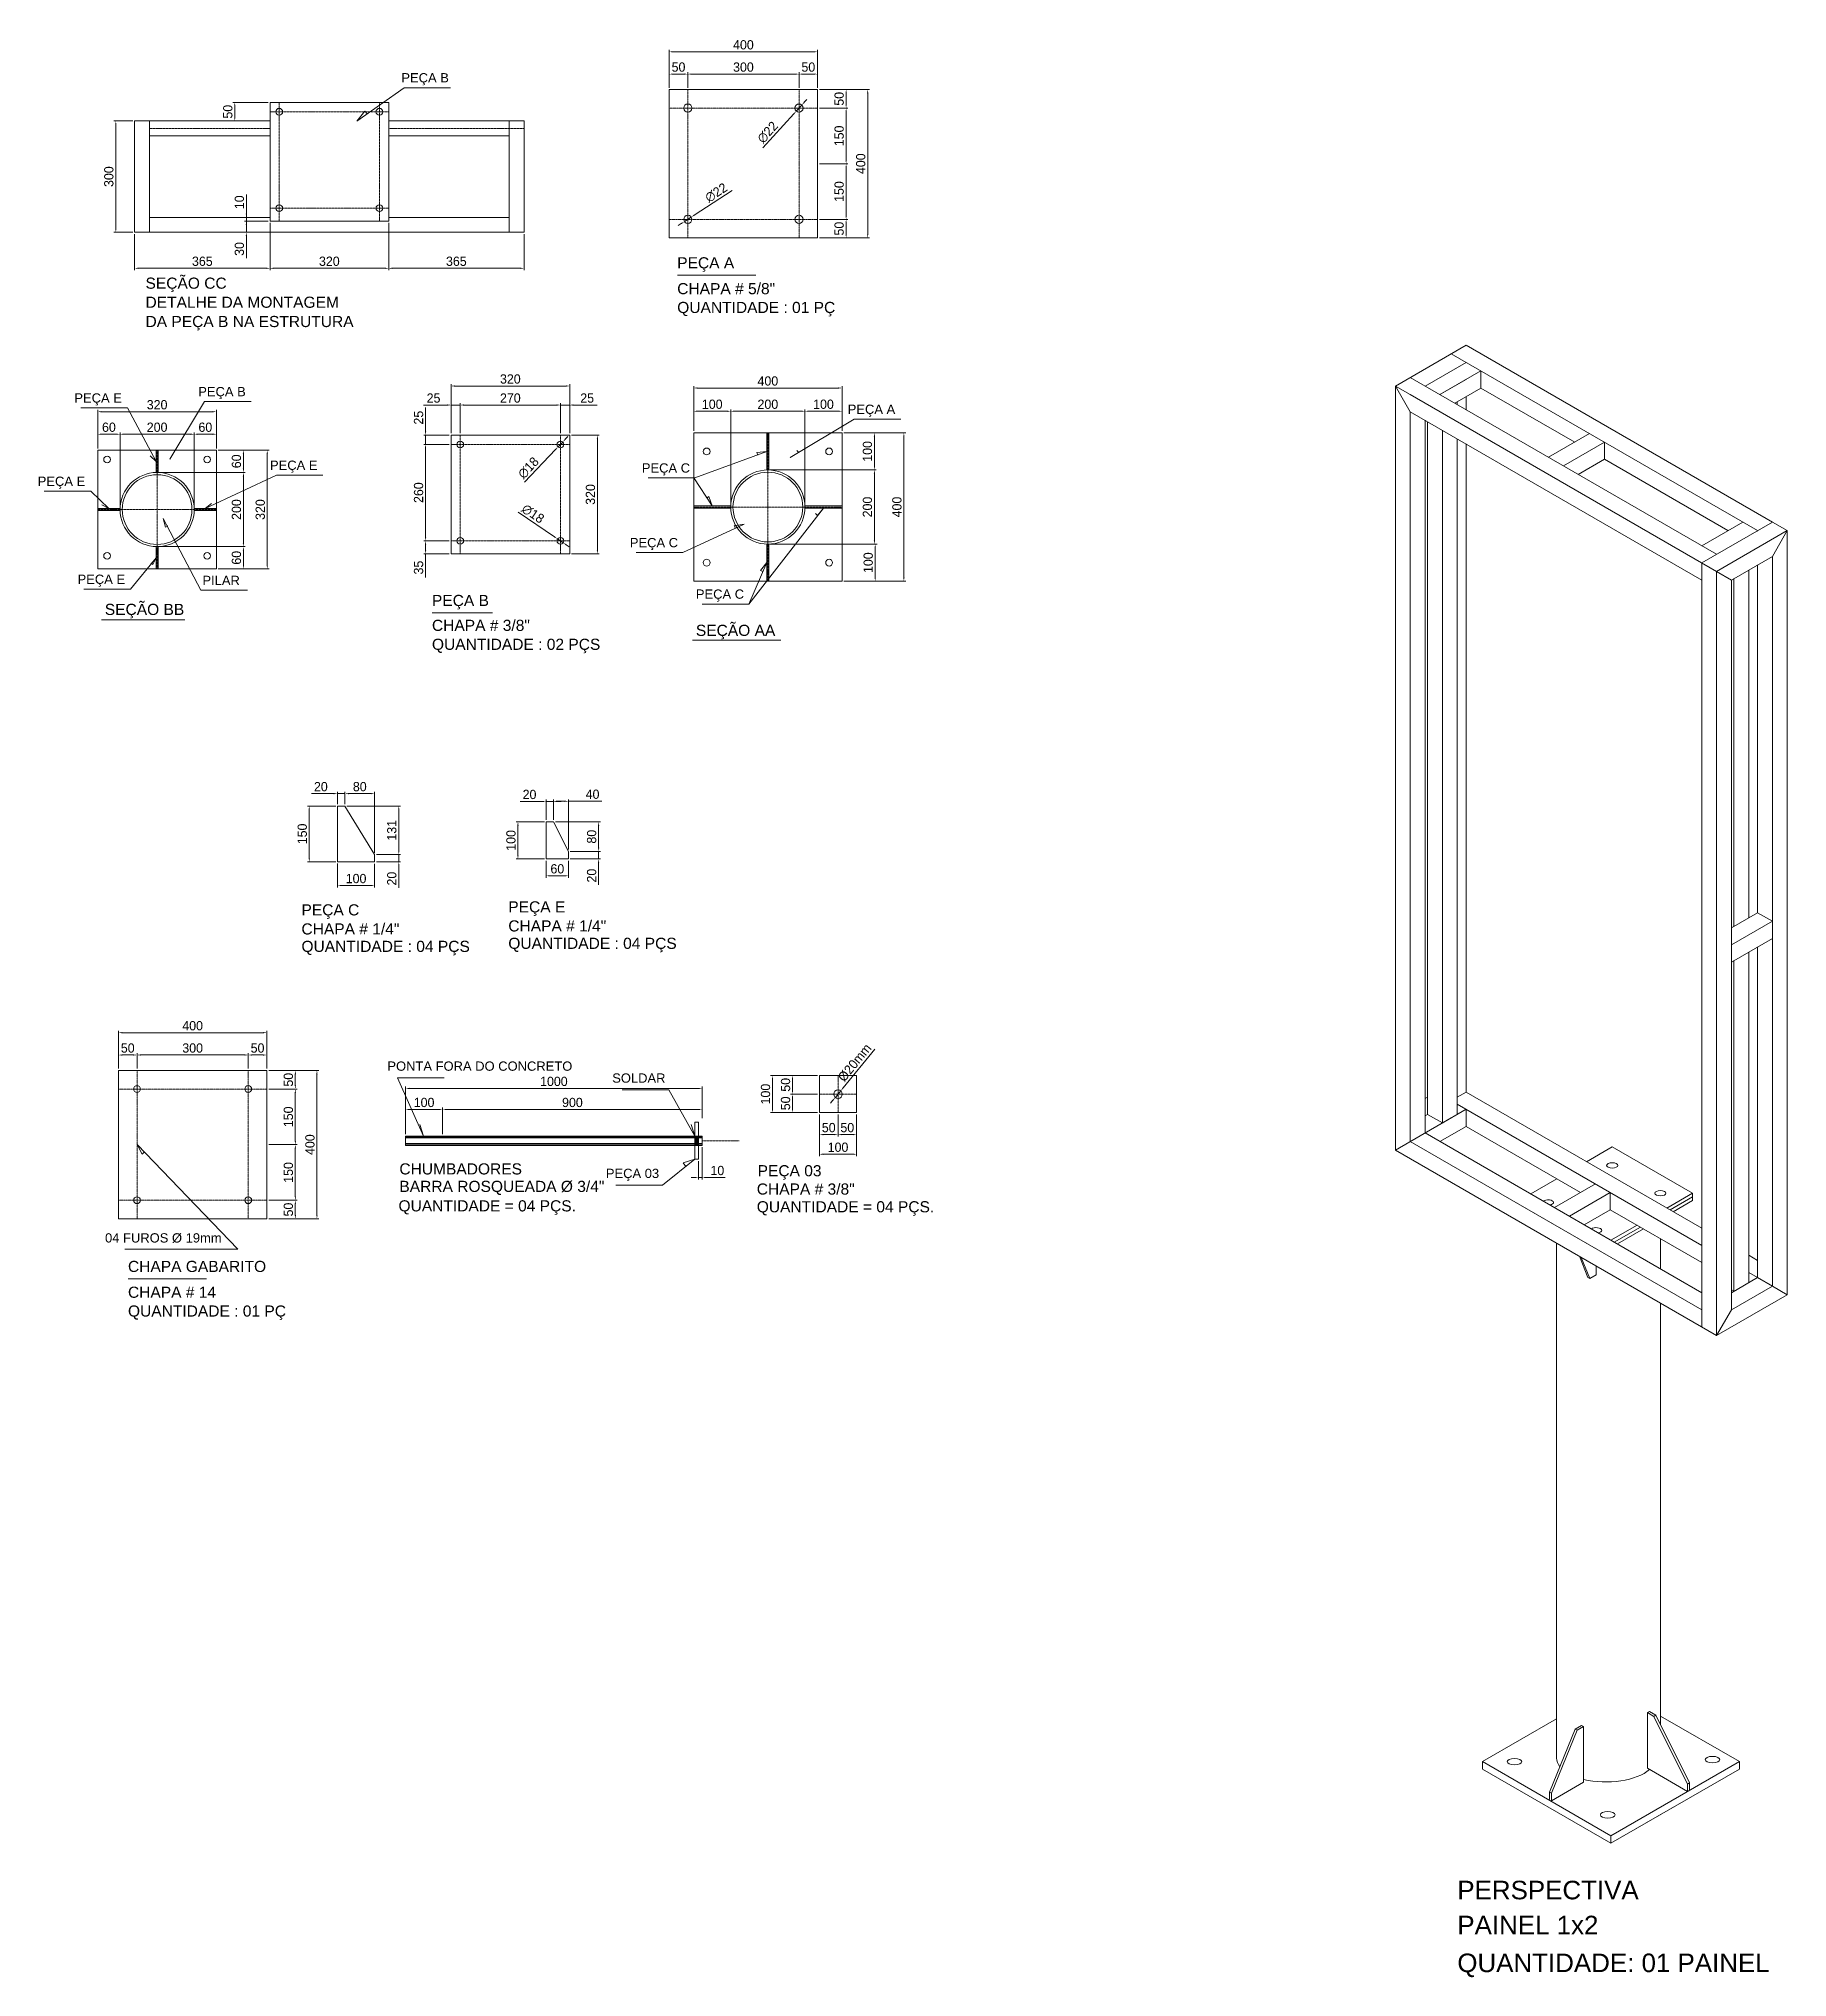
# Model space of a CAD drawing. Header units: millimetres. Extents: x 272452 to 288160, y -46054 to -34839.
# Drawn here: x 281322 to 286037, y -46054 to -40828 of the extents above; entities that cross this region are included whole.
import ezdxf

# ---------------------------------------------------------------- set-up
doc = ezdxf.new("R2010")
doc.units = ezdxf.units.MM
doc.header["$LTSCALE"] = 0.08
doc.linetypes.add('CENTER', pattern=[50.8, 31.75, -6.35, 6.35, -6.35])
doc.linetypes.add('DASHDOT', pattern=[25.4, 12.7, -6.35, 0, -6.35])
doc.layers.get('0').update_dxf_attribs({"lineweight": 5})
for name, color, linetype, lineweight in [('01 cent', 1, 'DASHDOT', 9), ('03', 3, 'Continuous', 15), ('04', 4, 'Continuous', 5), ('CENT 1', 1, 'CENTER', 9), ('CONT 3', 3, 'Continuous', 15), ('CONT4', 4, 'Continuous', 5), ('COTA', 1, 'Continuous', 9)]:
    doc.layers.add(name, color=color, linetype=linetype, lineweight=lineweight)
doc.styles.add('1-100', font='arial.ttf', dxfattribs={"height": 20})
doc.styles.add('1-250', font='arial.ttf', dxfattribs={"height": 50})
doc.styles.add('1-500', font='arial.ttf', dxfattribs={"height": 100})
doc.styles.add('1-75', font='arial.ttf', dxfattribs={"height": 15})
doc.dimstyles.new('ESC10', dxfattribs={"dimscale": 10, "dimtxt": 2.5, "dimasz": 1, "dimexe": 0.5, "dimexo": 0.5, "dimtad": 1, "dimdec": 0, "dimtxsty": 'Standard', "dimcen": 2.5, "dimclrd": 1, "dimclre": 1, "dimclrt": 2, "dimadec": 0, "dimazin": 0, "dimtfac": 1, "dimtdec": 0, "dimtmove": 0, "dimatfit": 3, "dimfxl": 1, "dimlwd": 9, "dimlwe": 9, "dimarcsym": 0})

msp = doc.modelspace()

# ---------------------------------------------------------------- texts
at = {"style": '1-500'}
for s, p in [('PERSPECTIVA', (285147.4, -45843.8)), ('PAINEL 1x2  ', (285147.4, -45938.1)), ('QUANTIDADE: 01 PAINEL', (285147.4, -46040.1))]:
    msp.add_text(s, height=50, dxfattribs=at).set_placement(p)
at = {"layer": '04', "color": 4}
for s, height, style, p in [('PEÇA B', 25, '1-75', (282299.9, -40945.2)), ('PEÇA A', 30, '1-250', (283043.7, -41446.6)), ('SEÇÃO CC', 30, '1-250', (281609.9, -41501.4)), ('CHAPA # 5/8"', 30, '1-250', (283043.7, -41516.2)), ('DETALHE DA MONTAGEM', 30, '1-250', (281609.9, -41552.8)), ('QUANTIDADE : 01 PÇ', 30, '1-250', (283043.7, -41566.9)), ('DA PEÇA B NA ESTRUTURA', 30, '1-250', (281609.9, -41604.8)), ('PEÇA E', 25, '1-75', (281418.1, -41808.5)), ('PEÇA B', 25, '1-75', (281752.1, -41791.4)), ('PEÇA A', 25, '1-75', (283503.5, -41838.9)), ('PEÇA E', 25, '1-75', (281945.6, -41989.8)), ('PEÇA E', 25, '1-75', (281319.2, -42033)), ('PEÇA C', 25, '1-75', (282948.3, -41997.2)), ('PEÇA C', 25, '1-75', (282915.9, -42198.5)), ('PEÇA E', 25, '1-75', (281426.7, -42297.2)), ('PILAR', 25, '1-75', (281763.4, -42300.3)), ('PEÇA B', 30, '1-250', (282382.3, -42356.9)), ('PEÇA C', 25, '1-75', (283094, -42337.3)), ('SEÇÃO BB', 30, '1-250', (281500.1, -42381)), ('CHAPA # 3/8"', 30, '1-250', (282382.3, -42424)), ('SEÇÃO AA', 30, '1-250', (283094, -42437.5)), ('QUANTIDADE : 02 PÇS', 30, '1-250', (282382.3, -42475.1)), ('PEÇA C', 30, '1-250', (282030.4, -43191.1)), ('PEÇA E', 30, '1-250', (282588.2, -43183)), ('CHAPA # 1/4"', 30, '1-250', (282030.4, -43242.5)), ('CHAPA # 1/4"', 30, '1-250', (282588.2, -43234.4)), ('QUANTIDADE : 04 PÇS', 30, '1-250', (282030.4, -43289.5)), ('QUANTIDADE : 04 PÇS', 30, '1-250', (282588.2, -43281.3)), ('04 FUROS %%C 19mm', 25, '1-75', (281500.8, -44073)), ('CHAPA GABARITO', 30, '1-250', (281562.6, -44152.4)), ('CHAPA # 14', 30, '1-250', (281562.6, -44222)), ('QUANTIDADE : 01 PÇ', 30, '1-250', (281562.6, -44272.7))]:
    msp.add_text(s, height=height, dxfattribs=dict(at, style=style)).set_placement(p)
at = {"layer": 'CONT4', "style": '1-100'}
for s, height, p in [('PONTA FORA DO CONCRETO', 25, (282262.2, -43609.9)), ('SOLDAR ', 25, (282868.4, -43642.1)), ('CHUMBADORES', 30, (282294.5, -43889.5)), ('PEÇA 03', 25, (282851.3, -43899.1)), ('PEÇA 03', 30, (283260.5, -43894.4)), ('BARRA ROSQUEADA %%C 3/4"', 30, (282294.5, -43936.6)), ('CHAPA # 3/8"', 30, (283258.2, -43943.8)), ('QUANTIDADE = 04 PÇS.', 30, (282292.1, -43989.1)), ('QUANTIDADE = 04 PÇS.', 30, (283258.2, -43991.6))]:
    msp.add_text(s, height=height, dxfattribs=at).set_placement(p)

# ---------------------------------------------------------------- blocks, each defined once
blk = doc.blocks.new('*D62')
at = {"layer": '03', "color": 1, "lineweight": 9, "transparency": 16777216}
for p, q in [((282685.4, -42938.8), (282609.2, -42938.8)), ((282614.2, -42948.8), (282614.2, -43028.8)), ((282685.4, -43038.8), (282609.2, -43038.8))]:
    blk.add_line(p, q, dxfattribs=at)
at = {"layer": '03', "color": 1, "transparency": 16777216}
for points in [[(282612.5, -42948.8), (282615.9, -42948.8), (282614.2, -42938.8)], [(282612.5, -43028.8), (282615.9, -43028.8), (282614.2, -43038.8)]]:
    blk.add_solid(points, dxfattribs=at)
at = {"layer": '03', "color": 2, "transparency": 16777216, "insert": (282595.4, -42988.8), "char_height": 25, "attachment_point": 5, "rotation": 90}
blk.add_mtext('100', dxfattribs=at)
blk = doc.blocks.new('*D63')
at = {"layer": '03', "color": 1, "lineweight": 9, "transparency": 16777216}
for p, q in [((282831.7, -43008.8), (282831.7, -42998.8)), ((282755.4, -43018.8), (282836.7, -43018.8)), ((282755.4, -43038.8), (282836.7, -43038.8)), ((282831.7, -43018.8), (282831.7, -43038.8)), ((282831.7, -43048.8), (282831.7, -43108.8))]:
    blk.add_line(p, q, dxfattribs=at)
at = {"layer": '03', "color": 1, "transparency": 16777216}
for points in [[(282830.1, -43008.8), (282833.4, -43008.8), (282831.7, -43018.8)], [(282830.1, -43048.8), (282833.4, -43048.8), (282831.7, -43038.8)]]:
    blk.add_solid(points, dxfattribs=at)
at = {"layer": '03', "color": 2, "transparency": 16777216, "insert": (282813, -43083.8), "char_height": 25, "attachment_point": 5, "rotation": 90}
blk.add_mtext('20', dxfattribs=at)
blk = doc.blocks.new('*D64')
at = {"layer": '03', "color": 1, "lineweight": 9, "transparency": 16777216}
for p, q in [((282715.4, -42938.8), (282836.7, -42938.8)), ((282831.7, -42948.8), (282831.7, -43008.8)), ((282755.4, -43018.8), (282836.7, -43018.8))]:
    blk.add_line(p, q, dxfattribs=at)
at = {"layer": '03', "color": 1, "transparency": 16777216}
for points in [[(282830.1, -42948.8), (282833.4, -42948.8), (282831.7, -42938.8)], [(282830.1, -43008.8), (282833.4, -43008.8), (282831.7, -43018.8)]]:
    blk.add_solid(points, dxfattribs=at)
at = {"layer": '03', "color": 2, "transparency": 16777216, "insert": (282813, -42978.8), "char_height": 25, "attachment_point": 5, "rotation": 90}
blk.add_mtext('80', dxfattribs=at)
blk = doc.blocks.new('*D65')
at = {"layer": '03', "color": 1, "lineweight": 9, "transparency": 16777216}
for p, q in [((282680.4, -42883.9), (282620.4, -42883.9)), ((282690.4, -42933.8), (282690.4, -42878.9)), ((282710.4, -42883.9), (282690.4, -42883.9)), ((282710.4, -42933.8), (282710.4, -42878.9)), ((282720.4, -42883.9), (282730.4, -42883.9))]:
    blk.add_line(p, q, dxfattribs=at)
at = {"layer": '03', "color": 1, "transparency": 16777216}
for points in [[(282680.4, -42882.2), (282680.4, -42885.5), (282690.4, -42883.9)], [(282720.4, -42882.2), (282720.4, -42885.5), (282710.4, -42883.9)]]:
    blk.add_solid(points, dxfattribs=at)
at = {"layer": '03', "color": 2, "transparency": 16777216, "insert": (282645.4, -42865.1), "char_height": 25, "attachment_point": 5}
blk.add_mtext('20', dxfattribs=at)
blk = doc.blocks.new('*D66')
at = {"layer": '03', "color": 1, "lineweight": 9, "transparency": 16777216}
for p, q in [((282710.4, -42933.8), (282710.4, -42878.3)), ((282720.4, -42883.3), (282740.4, -42883.3)), ((282750.4, -43013.8), (282750.4, -42878.3)), ((282750.4, -42883.3), (282840.4, -42883.3))]:
    blk.add_line(p, q, dxfattribs=at)
at = {"layer": '03', "color": 1, "transparency": 16777216}
for points in [[(282720.4, -42881.6), (282720.4, -42885), (282710.4, -42883.3)], [(282740.4, -42881.6), (282740.4, -42885), (282750.4, -42883.3)]]:
    blk.add_solid(points, dxfattribs=at)
at = {"layer": '03', "color": 2, "transparency": 16777216, "insert": (282815.4, -42864.5), "char_height": 25, "attachment_point": 5}
blk.add_mtext('40', dxfattribs=at)
blk = doc.blocks.new('*D67')
at = {"layer": '03', "color": 1, "lineweight": 9, "transparency": 16777216}
for p, q in [((282690.4, -43043.8), (282690.4, -43089.3)), ((282750.4, -43043.8), (282750.4, -43089.3)), ((282740.4, -43084.3), (282700.4, -43084.3))]:
    blk.add_line(p, q, dxfattribs=at)
at = {"layer": '03', "color": 1, "transparency": 16777216}
for points in [[(282700.4, -43082.6), (282700.4, -43086), (282690.4, -43084.3)], [(282740.4, -43082.6), (282740.4, -43086), (282750.4, -43084.3)]]:
    blk.add_solid(points, dxfattribs=at)
at = {"layer": '03', "color": 2, "transparency": 16777216, "insert": (282720.4, -43065.6), "char_height": 25, "attachment_point": 5}
blk.add_mtext('60', dxfattribs=at)
blk = doc.blocks.new('*D68')
at = {"layer": 'COTA', "color": 1, "lineweight": 9, "transparency": 16777216}
for p, q in [((282428.7, -42181.2), (282360.1, -42181.2)), ((282428.7, -42216.2), (282360.1, -42216.2)), ((282365.1, -42191.2), (282365.1, -42206.2)), ((282365.1, -42216.2), (282365.1, -42280.4))]:
    blk.add_line(p, q, dxfattribs=at)
at = {"layer": 'COTA', "color": 1, "transparency": 16777216}
for points in [[(282363.4, -42191.2), (282366.8, -42191.2), (282365.1, -42181.2)], [(282363.4, -42206.2), (282366.8, -42206.2), (282365.1, -42216.2)]]:
    blk.add_solid(points, dxfattribs=at)
at = {"layer": 'COTA', "color": 2, "transparency": 16777216, "insert": (282346.3, -42253.3), "char_height": 25, "attachment_point": 5, "rotation": 90}
blk.add_mtext('35', dxfattribs=at)
blk = doc.blocks.new('*D69')
at = {"layer": 'COTA', "color": 1, "lineweight": 9, "transparency": 16777216}
for p, q in [((282428.7, -41921.2), (282360.1, -41921.2)), ((282365.1, -42171.2), (282365.1, -41931.2)), ((282428.7, -42181.2), (282360.1, -42181.2))]:
    blk.add_line(p, q, dxfattribs=at)
at = {"layer": 'COTA', "color": 1, "transparency": 16777216}
for points in [[(282363.4, -41931.2), (282366.8, -41931.2), (282365.1, -41921.2)], [(282363.4, -42171.2), (282366.8, -42171.2), (282365.1, -42181.2)]]:
    blk.add_solid(points, dxfattribs=at)
at = {"layer": 'COTA', "color": 2, "transparency": 16777216, "insert": (282346.3, -42051.2), "char_height": 25, "attachment_point": 5, "rotation": 90}
blk.add_mtext('260', dxfattribs=at)
blk = doc.blocks.new('*D70')
at = {"layer": 'COTA', "color": 1, "lineweight": 9, "transparency": 16777216}
for p, q in [((282365.1, -41886.2), (282365.1, -41822)), ((282428.7, -41896.2), (282360.1, -41896.2)), ((282365.1, -41921.2), (282365.1, -41896.2)), ((282428.7, -41921.2), (282360.1, -41921.2)), ((282365.1, -41931.2), (282365.1, -41941.2))]:
    blk.add_line(p, q, dxfattribs=at)
at = {"layer": 'COTA', "color": 1, "transparency": 16777216}
for points in [[(282363.4, -41886.2), (282366.8, -41886.2), (282365.1, -41896.2)], [(282363.4, -41931.2), (282366.8, -41931.2), (282365.1, -41921.2)]]:
    blk.add_solid(points, dxfattribs=at)
at = {"layer": 'COTA', "color": 2, "transparency": 16777216, "insert": (282346.3, -41849.1), "char_height": 25, "attachment_point": 5, "rotation": 90}
blk.add_mtext('25', dxfattribs=at)
blk = doc.blocks.new('*D71')
at = {"layer": 'COTA', "color": 1, "lineweight": 9, "transparency": 16777216}
for p, q in [((282758.7, -41896.2), (282833.5, -41896.2)), ((282828.5, -41906.2), (282828.5, -42206.2)), ((282758.7, -42216.2), (282833.5, -42216.2))]:
    blk.add_line(p, q, dxfattribs=at)
at = {"layer": 'COTA', "color": 1, "transparency": 16777216}
for points in [[(282826.9, -41906.2), (282830.2, -41906.2), (282828.5, -41896.2)], [(282826.9, -42206.2), (282830.2, -42206.2), (282828.5, -42216.2)]]:
    blk.add_solid(points, dxfattribs=at)
at = {"layer": 'COTA', "color": 2, "transparency": 16777216, "insert": (282809.8, -42056.2), "char_height": 25, "attachment_point": 5, "rotation": 90}
blk.add_mtext('320', dxfattribs=at)
blk = doc.blocks.new('*D72')
at = {"layer": 'COTA', "color": 1, "lineweight": 9, "transparency": 16777216}
for p, q in [((282433.7, -41891.2), (282433.7, -41810)), ((282458.7, -41891.2), (282458.7, -41810)), ((282423.7, -41815), (282359.5, -41815)), ((282458.7, -41815), (282433.7, -41815)), ((282468.7, -41815), (282478.7, -41815))]:
    blk.add_line(p, q, dxfattribs=at)
at = {"layer": 'COTA', "color": 1, "transparency": 16777216}
for points in [[(282423.7, -41813.3), (282423.7, -41816.7), (282433.7, -41815)], [(282468.7, -41813.3), (282468.7, -41816.7), (282458.7, -41815)]]:
    blk.add_solid(points, dxfattribs=at)
at = {"layer": 'COTA', "color": 2, "transparency": 16777216, "insert": (282386.6, -41796.3), "char_height": 25, "attachment_point": 5}
blk.add_mtext('25', dxfattribs=at)
blk = doc.blocks.new('*D73')
at = {"layer": 'COTA', "color": 1, "lineweight": 9, "transparency": 16777216}
for p, q in [((282458.7, -41891.2), (282458.7, -41810)), ((282728.7, -41891.2), (282728.7, -41810)), ((282468.7, -41815), (282718.7, -41815))]:
    blk.add_line(p, q, dxfattribs=at)
at = {"layer": 'COTA', "color": 1, "transparency": 16777216}
for points in [[(282468.7, -41813.3), (282468.7, -41816.7), (282458.7, -41815)], [(282718.7, -41813.3), (282718.7, -41816.7), (282728.7, -41815)]]:
    blk.add_solid(points, dxfattribs=at)
at = {"layer": 'COTA', "color": 2, "transparency": 16777216, "insert": (282593.7, -41796.3), "char_height": 25, "attachment_point": 5}
blk.add_mtext('270', dxfattribs=at)
blk = doc.blocks.new('*D74')
at = {"layer": 'COTA', "color": 1, "lineweight": 9, "transparency": 16777216}
for p, q in [((282728.7, -41891.2), (282728.7, -41810)), ((282753.7, -41891.2), (282753.7, -41810)), ((282718.7, -41815), (282708.7, -41815)), ((282728.7, -41815), (282753.7, -41815)), ((282763.7, -41815), (282827.9, -41815))]:
    blk.add_line(p, q, dxfattribs=at)
at = {"layer": 'COTA', "color": 1, "transparency": 16777216}
for points in [[(282718.7, -41813.3), (282718.7, -41816.7), (282728.7, -41815)], [(282763.7, -41813.3), (282763.7, -41816.7), (282753.7, -41815)]]:
    blk.add_solid(points, dxfattribs=at)
at = {"layer": 'COTA', "color": 2, "transparency": 16777216, "insert": (282800.8, -41796.3), "char_height": 25, "attachment_point": 5}
blk.add_mtext('25', dxfattribs=at)
blk = doc.blocks.new('*D75')
at = {"layer": 'COTA', "color": 1, "lineweight": 9, "transparency": 16777216}
for p, q in [((281481.2, -41931.8), (281481.2, -41888.7)), ((281531.2, -41893.7), (281491.2, -41893.7)), ((281541.2, -41931.8), (281541.2, -41888.7))]:
    blk.add_line(p, q, dxfattribs=at)
at = {"layer": 'COTA', "color": 1, "transparency": 16777216}
for points in [[(281491.2, -41892), (281491.2, -41895.4), (281481.2, -41893.7)], [(281531.2, -41892), (281531.2, -41895.4), (281541.2, -41893.7)]]:
    blk.add_solid(points, dxfattribs=at)
at = {"layer": 'COTA', "color": 2, "transparency": 16777216, "insert": (281511.2, -41875), "char_height": 25, "attachment_point": 5}
blk.add_mtext('60', dxfattribs=at)
blk = doc.blocks.new('*D76')
at = {"layer": 'COTA', "color": 1, "lineweight": 9, "transparency": 16777216}
for p, q in [((281541.2, -42091.8), (281541.2, -41888.7)), ((281551.2, -41893.7), (281731.2, -41893.7)), ((281741.2, -42091.8), (281741.2, -41888.7))]:
    blk.add_line(p, q, dxfattribs=at)
at = {"layer": 'COTA', "color": 1, "transparency": 16777216}
for points in [[(281551.2, -41892), (281551.2, -41895.4), (281541.2, -41893.7)], [(281731.2, -41892), (281731.2, -41895.4), (281741.2, -41893.7)]]:
    blk.add_solid(points, dxfattribs=at)
at = {"layer": 'COTA', "color": 2, "transparency": 16777216, "insert": (281641.2, -41875), "char_height": 25, "attachment_point": 5}
blk.add_mtext('200', dxfattribs=at)
blk = doc.blocks.new('*D38')
at = {"layer": 'COTA', "color": 1, "lineweight": 9, "transparency": 16777216}
for p, q in [((281741.2, -42091.8), (281741.2, -41888.7)), ((281751.2, -41893.7), (281791.2, -41893.7)), ((281801.2, -41931.8), (281801.2, -41888.7))]:
    blk.add_line(p, q, dxfattribs=at)
at = {"layer": 'COTA', "color": 1, "transparency": 16777216}
for points in [[(281751.2, -41892), (281751.2, -41895.4), (281741.2, -41893.7)], [(281791.2, -41892), (281791.2, -41895.4), (281801.2, -41893.7)]]:
    blk.add_solid(points, dxfattribs=at)
at = {"layer": 'COTA', "color": 2, "transparency": 16777216, "insert": (281771.2, -41875), "char_height": 25, "attachment_point": 5}
blk.add_mtext('60', dxfattribs=at)
blk = doc.blocks.new('*D39')
at = {"layer": 'COTA', "color": 1, "lineweight": 9, "transparency": 16777216}
for p, q in [((281481.2, -41931.8), (281481.2, -41828)), ((281491.2, -41833), (281791.2, -41833)), ((281801.2, -41931.8), (281801.2, -41828))]:
    blk.add_line(p, q, dxfattribs=at)
at = {"layer": 'COTA', "color": 1, "transparency": 16777216}
for points in [[(281491.2, -41831.4), (281491.2, -41834.7), (281481.2, -41833)], [(281791.2, -41831.4), (281791.2, -41834.7), (281801.2, -41833)]]:
    blk.add_solid(points, dxfattribs=at)
at = {"layer": 'COTA', "color": 2, "transparency": 16777216, "insert": (281641.2, -41814.3), "char_height": 25, "attachment_point": 5}
blk.add_mtext('320', dxfattribs=at)
blk = doc.blocks.new('*D40')
at = {"layer": 'COTA', "color": 1, "lineweight": 9, "transparency": 16777216}
for p, q in [((281806.2, -42196.8), (281878.9, -42196.8)), ((281873.9, -42246.8), (281873.9, -42206.8)), ((281806.2, -42256.8), (281878.9, -42256.8))]:
    blk.add_line(p, q, dxfattribs=at)
at = {"layer": 'COTA', "color": 1, "transparency": 16777216}
for points in [[(281872.2, -42206.8), (281875.5, -42206.8), (281873.9, -42196.8)], [(281872.2, -42246.8), (281875.5, -42246.8), (281873.9, -42256.8)]]:
    blk.add_solid(points, dxfattribs=at)
at = {"layer": 'COTA', "color": 2, "transparency": 16777216, "insert": (281855.1, -42226.8), "char_height": 25, "attachment_point": 5, "rotation": 90}
blk.add_mtext('60', dxfattribs=at)
blk = doc.blocks.new('*D41')
at = {"layer": 'COTA', "color": 1, "lineweight": 9, "transparency": 16777216}
for p, q in [((281806.2, -41996.8), (281878.9, -41996.8)), ((281873.9, -42186.8), (281873.9, -42006.8)), ((281646.2, -42196.8), (281878.9, -42196.8))]:
    blk.add_line(p, q, dxfattribs=at)
at = {"layer": 'COTA', "color": 1, "transparency": 16777216}
for points in [[(281872.2, -42006.8), (281875.5, -42006.8), (281873.9, -41996.8)], [(281872.2, -42186.8), (281875.5, -42186.8), (281873.9, -42196.8)]]:
    blk.add_solid(points, dxfattribs=at)
at = {"layer": 'COTA', "color": 2, "transparency": 16777216, "insert": (281855.1, -42096.8), "char_height": 25, "attachment_point": 5, "rotation": 90}
blk.add_mtext('200', dxfattribs=at)
blk = doc.blocks.new('*D42')
at = {"layer": 'COTA', "color": 1, "lineweight": 9, "transparency": 16777216}
for p, q in [((281806.2, -41936.8), (281878.9, -41936.8)), ((281873.9, -41986.8), (281873.9, -41946.8)), ((281646.2, -41996.8), (281878.9, -41996.8))]:
    blk.add_line(p, q, dxfattribs=at)
at = {"layer": 'COTA', "color": 1, "transparency": 16777216}
for points in [[(281872.2, -41946.8), (281875.5, -41946.8), (281873.9, -41936.8)], [(281872.2, -41986.8), (281875.5, -41986.8), (281873.9, -41996.8)]]:
    blk.add_solid(points, dxfattribs=at)
at = {"layer": 'COTA', "color": 2, "transparency": 16777216, "insert": (281855.1, -41966.8), "char_height": 25, "attachment_point": 5, "rotation": 90}
blk.add_mtext('60', dxfattribs=at)
blk = doc.blocks.new('*D43')
at = {"layer": 'COTA', "color": 1, "lineweight": 9, "transparency": 16777216}
for p, q in [((281806.2, -41936.8), (281943.1, -41936.8)), ((281938.1, -41946.8), (281938.1, -42246.8)), ((281806.2, -42256.8), (281943.1, -42256.8))]:
    blk.add_line(p, q, dxfattribs=at)
at = {"layer": 'COTA', "color": 1, "transparency": 16777216}
for points in [[(281936.5, -41946.8), (281939.8, -41946.8), (281938.1, -41936.8)], [(281936.5, -42246.8), (281939.8, -42246.8), (281938.1, -42256.8)]]:
    blk.add_solid(points, dxfattribs=at)
at = {"layer": 'COTA', "color": 2, "transparency": 16777216, "insert": (281919.4, -42096.8), "char_height": 25, "attachment_point": 5, "rotation": 90}
blk.add_mtext('320', dxfattribs=at)
blk = doc.blocks.new('*D77')
at = {"layer": 'COTA', "color": 1, "lineweight": 9, "transparency": 16777216}
for p, q in [((281580.6, -41354.2), (281580.6, -41451.3)), ((281945.6, -41354.2), (281945.6, -41451.3)), ((281590.6, -41446.3), (281935.6, -41446.3))]:
    blk.add_line(p, q, dxfattribs=at)
at = {"layer": 'COTA', "color": 1, "transparency": 16777216}
for points in [[(281590.6, -41444.6), (281590.6, -41447.9), (281580.6, -41446.3)], [(281935.6, -41444.6), (281935.6, -41447.9), (281945.6, -41446.3)]]:
    blk.add_solid(points, dxfattribs=at)
at = {"layer": 'COTA', "color": 2, "transparency": 16777216, "insert": (281763.1, -41427.5), "char_height": 25, "attachment_point": 5}
blk.add_mtext('365', dxfattribs=at)
blk = doc.blocks.new('*D78')
at = {"layer": 'COTA', "color": 1, "lineweight": 9, "transparency": 16777216}
for p, q in [((281945.6, -41324.2), (281945.6, -41451.3)), ((282265.6, -41324.2), (282265.6, -41451.3)), ((281955.6, -41446.3), (282255.6, -41446.3))]:
    blk.add_line(p, q, dxfattribs=at)
at = {"layer": 'COTA', "color": 1, "transparency": 16777216}
for points in [[(281955.6, -41444.6), (281955.6, -41447.9), (281945.6, -41446.3)], [(282255.6, -41444.6), (282255.6, -41447.9), (282265.6, -41446.3)]]:
    blk.add_solid(points, dxfattribs=at)
at = {"layer": 'COTA', "color": 2, "transparency": 16777216, "insert": (282105.6, -41427.5), "char_height": 25, "attachment_point": 5}
blk.add_mtext('320', dxfattribs=at)
blk = doc.blocks.new('*D79')
at = {"layer": 'COTA', "color": 1, "lineweight": 9, "transparency": 16777216}
for p, q in [((282265.6, -41324.2), (282265.6, -41451.3)), ((282630.6, -41354.2), (282630.6, -41451.3)), ((282275.6, -41446.3), (282620.6, -41446.3))]:
    blk.add_line(p, q, dxfattribs=at)
at = {"layer": 'COTA', "color": 1, "transparency": 16777216}
for points in [[(282275.6, -41444.6), (282275.6, -41447.9), (282265.6, -41446.3)], [(282620.6, -41444.6), (282620.6, -41447.9), (282630.6, -41446.3)]]:
    blk.add_solid(points, dxfattribs=at)
at = {"layer": 'COTA', "color": 2, "transparency": 16777216, "insert": (282448.1, -41427.5), "char_height": 25, "attachment_point": 5}
blk.add_mtext('365', dxfattribs=at)
blk = doc.blocks.new('*D80')
at = {"layer": 'COTA', "color": 1, "lineweight": 9, "transparency": 16777216}
for p, q in [((281575.6, -41049.2), (281524.8, -41049.2)), ((281529.8, -41339.2), (281529.8, -41059.2)), ((281575.6, -41349.2), (281524.8, -41349.2))]:
    blk.add_line(p, q, dxfattribs=at)
at = {"layer": 'COTA', "color": 1, "transparency": 16777216}
for points in [[(281528.2, -41059.2), (281531.5, -41059.2), (281529.8, -41049.2)], [(281528.2, -41339.2), (281531.5, -41339.2), (281529.8, -41349.2)]]:
    blk.add_solid(points, dxfattribs=at)
at = {"layer": 'COTA', "color": 2, "transparency": 16777216, "insert": (281511.1, -41199.2), "char_height": 25, "attachment_point": 5, "rotation": 90}
blk.add_mtext('300', dxfattribs=at)
blk = doc.blocks.new('*D84')
at = {"layer": 'COTA', "color": 1, "lineweight": 9, "transparency": 16777216}
for p, q in [((283022.2, -40959.4), (283022.2, -40857.7)), ((283032.2, -40862.7), (283412.2, -40862.7)), ((283422.2, -40959.4), (283422.2, -40857.7))]:
    blk.add_line(p, q, dxfattribs=at)
at = {"layer": 'COTA', "color": 1, "transparency": 16777216}
for points in [[(283032.2, -40861), (283032.2, -40864.3), (283022.2, -40862.7)], [(283412.2, -40861), (283412.2, -40864.3), (283422.2, -40862.7)]]:
    blk.add_solid(points, dxfattribs=at)
at = {"layer": 'COTA', "color": 2, "transparency": 16777216, "insert": (283222.2, -40843.9), "char_height": 25, "attachment_point": 5}
blk.add_mtext('400', dxfattribs=at)
blk = doc.blocks.new('*D85')
at = {"layer": 'COTA', "color": 1, "lineweight": 9, "transparency": 16777216}
for p, q in [((283022.2, -40959.4), (283022.2, -40917.8)), ((283072.2, -40959.4), (283072.2, -40917.8)), ((283062.2, -40922.8), (283032.2, -40922.8))]:
    blk.add_line(p, q, dxfattribs=at)
at = {"layer": 'COTA', "color": 1, "transparency": 16777216}
for points in [[(283032.2, -40921.1), (283032.2, -40924.4), (283022.2, -40922.8)], [(283062.2, -40921.1), (283062.2, -40924.4), (283072.2, -40922.8)]]:
    blk.add_solid(points, dxfattribs=at)
at = {"layer": 'COTA', "color": 2, "transparency": 16777216, "insert": (283047.2, -40904), "char_height": 25, "attachment_point": 5}
blk.add_mtext('50', dxfattribs=at)
blk = doc.blocks.new('*D86')
at = {"layer": 'COTA', "color": 1, "lineweight": 9, "transparency": 16777216}
for p, q in [((283072.2, -40959.4), (283072.2, -40917.8)), ((283372.2, -40959.4), (283372.2, -40917.8)), ((283082.2, -40922.8), (283362.2, -40922.8))]:
    blk.add_line(p, q, dxfattribs=at)
at = {"layer": 'COTA', "color": 1, "transparency": 16777216}
for points in [[(283082.2, -40921.1), (283082.2, -40924.4), (283072.2, -40922.8)], [(283362.2, -40921.1), (283362.2, -40924.4), (283372.2, -40922.8)]]:
    blk.add_solid(points, dxfattribs=at)
at = {"layer": 'COTA', "color": 2, "transparency": 16777216, "insert": (283222.2, -40904), "char_height": 25, "attachment_point": 5}
blk.add_mtext('300', dxfattribs=at)
blk = doc.blocks.new('*D87')
at = {"layer": 'COTA', "color": 1, "lineweight": 9, "transparency": 16777216}
for p, q in [((283372.2, -40959.4), (283372.2, -40917.8)), ((283422.2, -40959.4), (283422.2, -40917.8)), ((283382.2, -40922.8), (283412.2, -40922.8))]:
    blk.add_line(p, q, dxfattribs=at)
at = {"layer": 'COTA', "color": 1, "transparency": 16777216}
for points in [[(283382.2, -40921.1), (283382.2, -40924.4), (283372.2, -40922.8)], [(283412.2, -40921.1), (283412.2, -40924.4), (283422.2, -40922.8)]]:
    blk.add_solid(points, dxfattribs=at)
at = {"layer": 'COTA', "color": 2, "transparency": 16777216, "insert": (283397.2, -40904), "char_height": 25, "attachment_point": 5}
blk.add_mtext('50', dxfattribs=at)
blk = doc.blocks.new('*D88')
at = {"layer": 'COTA', "color": 1, "lineweight": 9, "transparency": 16777216}
for p, q in [((283427.2, -40964.4), (283504.2, -40964.4)), ((283499.2, -41004.4), (283499.2, -40974.4)), ((283427.2, -41014.4), (283504.2, -41014.4))]:
    blk.add_line(p, q, dxfattribs=at)
at = {"layer": 'COTA', "color": 1, "transparency": 16777216}
for points in [[(283497.5, -40974.4), (283500.8, -40974.4), (283499.2, -40964.4)], [(283497.5, -41004.4), (283500.8, -41004.4), (283499.2, -41014.4)]]:
    blk.add_solid(points, dxfattribs=at)
at = {"layer": 'COTA', "color": 2, "transparency": 16777216, "insert": (283480.4, -40989.4), "char_height": 25, "attachment_point": 5, "rotation": 90}
blk.add_mtext('50', dxfattribs=at)
blk = doc.blocks.new('*D89')
at = {"layer": 'COTA', "color": 1, "lineweight": 9, "transparency": 16777216}
for p, q in [((283427.2, -41014.4), (283504.2, -41014.4)), ((283499.2, -41024.4), (283499.2, -41154.4)), ((283427.2, -41164.4), (283504.2, -41164.4))]:
    blk.add_line(p, q, dxfattribs=at)
at = {"layer": 'COTA', "color": 1, "transparency": 16777216}
for points in [[(283497.5, -41024.4), (283500.8, -41024.4), (283499.2, -41014.4)], [(283497.5, -41154.4), (283500.8, -41154.4), (283499.2, -41164.4)]]:
    blk.add_solid(points, dxfattribs=at)
at = {"layer": 'COTA', "color": 2, "transparency": 16777216, "insert": (283480.4, -41089.4), "char_height": 25, "attachment_point": 5, "rotation": 90}
blk.add_mtext('150', dxfattribs=at)
blk = doc.blocks.new('*D90')
at = {"layer": 'COTA', "color": 1, "lineweight": 9, "transparency": 16777216}
for p, q in [((283427.2, -41164.4), (283504.2, -41164.4)), ((283499.2, -41304.4), (283499.2, -41174.4)), ((283427.2, -41314.4), (283504.2, -41314.4))]:
    blk.add_line(p, q, dxfattribs=at)
at = {"layer": 'COTA', "color": 1, "transparency": 16777216}
for points in [[(283497.5, -41174.4), (283500.8, -41174.4), (283499.2, -41164.4)], [(283497.5, -41304.4), (283500.8, -41304.4), (283499.2, -41314.4)]]:
    blk.add_solid(points, dxfattribs=at)
at = {"layer": 'COTA', "color": 2, "transparency": 16777216, "insert": (283480.4, -41239.4), "char_height": 25, "attachment_point": 5, "rotation": 90}
blk.add_mtext('150', dxfattribs=at)
blk = doc.blocks.new('*D91')
at = {"layer": 'COTA', "color": 1, "lineweight": 9, "transparency": 16777216}
for p, q in [((283427.2, -41314.4), (283504.2, -41314.4)), ((283499.2, -41324.4), (283499.2, -41354.4)), ((283427.2, -41364.4), (283504.2, -41364.4))]:
    blk.add_line(p, q, dxfattribs=at)
at = {"layer": 'COTA', "color": 1, "transparency": 16777216}
for points in [[(283497.5, -41324.4), (283500.8, -41324.4), (283499.2, -41314.4)], [(283497.5, -41354.4), (283500.8, -41354.4), (283499.2, -41364.4)]]:
    blk.add_solid(points, dxfattribs=at)
at = {"layer": 'COTA', "color": 2, "transparency": 16777216, "insert": (283480.4, -41339.4), "char_height": 25, "attachment_point": 5, "rotation": 90}
blk.add_mtext('50', dxfattribs=at)
blk = doc.blocks.new('*D92')
at = {"layer": 'COTA', "color": 1, "lineweight": 9, "transparency": 16777216}
for p, q in [((283427.2, -40964.4), (283562.4, -40964.4)), ((283557.4, -41354.4), (283557.4, -40974.4)), ((283427.2, -41364.4), (283562.4, -41364.4))]:
    blk.add_line(p, q, dxfattribs=at)
at = {"layer": 'COTA', "color": 1, "transparency": 16777216}
for points in [[(283555.7, -40974.4), (283559, -40974.4), (283557.4, -40964.4)], [(283555.7, -41354.4), (283559, -41354.4), (283557.4, -41364.4)]]:
    blk.add_solid(points, dxfattribs=at)
at = {"layer": 'COTA', "color": 2, "transparency": 16777216, "insert": (283538.6, -41164.4), "char_height": 25, "attachment_point": 5, "rotation": 90}
blk.add_mtext('400', dxfattribs=at)
blk = doc.blocks.new('*D93')
at = {"layer": 'COTA', "color": 1, "lineweight": 9, "transparency": 16777216}
for p, q in [((283088.1, -41885), (283088.1, -41764.1)), ((283098.1, -41769.1), (283478.1, -41769.1)), ((283488.1, -41885), (283488.1, -41764.1))]:
    blk.add_line(p, q, dxfattribs=at)
at = {"layer": 'COTA', "color": 1, "transparency": 16777216}
for points in [[(283098.1, -41767.4), (283098.1, -41770.7), (283088.1, -41769.1)], [(283478.1, -41767.4), (283478.1, -41770.7), (283488.1, -41769.1)]]:
    blk.add_solid(points, dxfattribs=at)
at = {"layer": 'COTA', "color": 2, "transparency": 16777216, "insert": (283288.1, -41750.3), "char_height": 25, "attachment_point": 5}
blk.add_mtext('400', dxfattribs=at)
blk = doc.blocks.new('*D94')
at = {"layer": 'COTA', "color": 1, "lineweight": 9, "transparency": 16777216}
for p, q in [((283493.1, -41890), (283659.9, -41890)), ((283654.9, -42280), (283654.9, -41900)), ((283493.1, -42290), (283659.9, -42290))]:
    blk.add_line(p, q, dxfattribs=at)
at = {"layer": 'COTA', "color": 1, "transparency": 16777216}
for points in [[(283653.3, -41900), (283656.6, -41900), (283654.9, -41890)], [(283653.3, -42280), (283656.6, -42280), (283654.9, -42290)]]:
    blk.add_solid(points, dxfattribs=at)
at = {"layer": 'COTA', "color": 2, "transparency": 16777216, "insert": (283636.2, -42090), "char_height": 25, "attachment_point": 5, "rotation": 90}
blk.add_mtext('400', dxfattribs=at)
blk = doc.blocks.new('*D95')
at = {"layer": 'COTA', "color": 1, "lineweight": 9, "transparency": 16777216}
for p, q in [((283088.1, -41885), (283088.1, -41826.7)), ((283098.1, -41831.7), (283178.1, -41831.7)), ((283188.1, -41885), (283188.1, -41826.7))]:
    blk.add_line(p, q, dxfattribs=at)
at = {"layer": 'COTA', "color": 1, "transparency": 16777216}
for points in [[(283098.1, -41830), (283098.1, -41833.4), (283088.1, -41831.7)], [(283178.1, -41830), (283178.1, -41833.4), (283188.1, -41831.7)]]:
    blk.add_solid(points, dxfattribs=at)
at = {"layer": 'COTA', "color": 2, "transparency": 16777216, "insert": (283138.1, -41813), "char_height": 25, "attachment_point": 5}
blk.add_mtext('100', dxfattribs=at)
blk = doc.blocks.new('*D3')
at = {"layer": 'COTA', "color": 1, "lineweight": 9, "transparency": 16777216}
for p, q in [((283188.1, -42085), (283188.1, -41826.7)), ((283198.1, -41831.7), (283378.1, -41831.7)), ((283388.1, -42085), (283388.1, -41826.7))]:
    blk.add_line(p, q, dxfattribs=at)
at = {"layer": 'COTA', "color": 1, "transparency": 16777216}
for points in [[(283198.1, -41830), (283198.1, -41833.4), (283188.1, -41831.7)], [(283378.1, -41830), (283378.1, -41833.4), (283388.1, -41831.7)]]:
    blk.add_solid(points, dxfattribs=at)
at = {"layer": 'COTA', "color": 2, "transparency": 16777216, "insert": (283288.1, -41813), "char_height": 25, "attachment_point": 5}
blk.add_mtext('200', dxfattribs=at)
blk = doc.blocks.new('*D4')
at = {"layer": 'COTA', "color": 1, "lineweight": 9, "transparency": 16777216}
for p, q in [((283388.1, -42085), (283388.1, -41826.7)), ((283398.1, -41831.7), (283478.1, -41831.7)), ((283488.1, -41885), (283488.1, -41826.7))]:
    blk.add_line(p, q, dxfattribs=at)
at = {"layer": 'COTA', "color": 1, "transparency": 16777216}
for points in [[(283398.1, -41830), (283398.1, -41833.4), (283388.1, -41831.7)], [(283478.1, -41830), (283478.1, -41833.4), (283488.1, -41831.7)]]:
    blk.add_solid(points, dxfattribs=at)
at = {"layer": 'COTA', "color": 2, "transparency": 16777216, "insert": (283438.1, -41813), "char_height": 25, "attachment_point": 5}
blk.add_mtext('100', dxfattribs=at)
blk = doc.blocks.new('*D96')
at = {"layer": 'COTA', "color": 1, "lineweight": 9, "transparency": 16777216}
for p, q in [((283493.1, -41890), (283580.5, -41890)), ((283575.5, -41900), (283575.5, -41980)), ((283293.1, -41990), (283580.5, -41990))]:
    blk.add_line(p, q, dxfattribs=at)
at = {"layer": 'COTA', "color": 1, "transparency": 16777216}
for points in [[(283573.8, -41900), (283577.1, -41900), (283575.5, -41890)], [(283573.8, -41980), (283577.1, -41980), (283575.5, -41990)]]:
    blk.add_solid(points, dxfattribs=at)
at = {"layer": 'COTA', "color": 2, "transparency": 16777216, "insert": (283556.7, -41940), "char_height": 25, "attachment_point": 5, "rotation": 90}
blk.add_mtext('100', dxfattribs=at)
blk = doc.blocks.new('*D5')
at = {"layer": 'COTA', "color": 1, "lineweight": 9, "transparency": 16777216}
for p, q in [((283293.1, -41990), (283580.5, -41990)), ((283575.5, -42000), (283575.5, -42180)), ((283493.1, -42190), (283580.5, -42190))]:
    blk.add_line(p, q, dxfattribs=at)
at = {"layer": 'COTA', "color": 1, "transparency": 16777216}
for points in [[(283573.8, -42000), (283577.1, -42000), (283575.5, -41990)], [(283573.8, -42180), (283577.1, -42180), (283575.5, -42190)]]:
    blk.add_solid(points, dxfattribs=at)
at = {"layer": 'COTA', "color": 2, "transparency": 16777216, "insert": (283556.7, -42090), "char_height": 25, "attachment_point": 5, "rotation": 90}
blk.add_mtext('200', dxfattribs=at)
blk = doc.blocks.new('*D97')
at = {"layer": 'COTA', "color": 1, "lineweight": 9, "transparency": 16777216}
for p, q in [((283293.1, -42190), (283582.6, -42190)), ((283577.6, -42280), (283577.6, -42200)), ((283493.1, -42290), (283582.6, -42290))]:
    blk.add_line(p, q, dxfattribs=at)
at = {"layer": 'COTA', "color": 1, "transparency": 16777216}
for points in [[(283575.9, -42200), (283579.2, -42200), (283577.6, -42190)], [(283575.9, -42280), (283579.2, -42280), (283577.6, -42290)]]:
    blk.add_solid(points, dxfattribs=at)
at = {"layer": 'COTA', "color": 2, "transparency": 16777216, "insert": (283558.8, -42240), "char_height": 25, "attachment_point": 5, "rotation": 90}
blk.add_mtext('100', dxfattribs=at)
blk = doc.blocks.new('*D98')
at = {"layer": '03', "color": 1, "lineweight": 9, "transparency": 16777216}
for p, q in [((282122.7, -42896.3), (282046.4, -42896.3)), ((282051.4, -42906.3), (282051.4, -43036.3)), ((282122.7, -43046.3), (282046.4, -43046.3))]:
    blk.add_line(p, q, dxfattribs=at)
at = {"layer": '03', "color": 1, "transparency": 16777216}
for points in [[(282049.7, -42906.3), (282053.1, -42906.3), (282051.4, -42896.3)], [(282049.7, -43036.3), (282053.1, -43036.3), (282051.4, -43046.3)]]:
    blk.add_solid(points, dxfattribs=at)
at = {"layer": '03', "color": 2, "transparency": 16777216, "insert": (282032.7, -42971.3), "char_height": 25, "attachment_point": 5, "rotation": 90}
blk.add_mtext('150', dxfattribs=at)
blk = doc.blocks.new('*D99')
at = {"layer": '03', "color": 1, "lineweight": 9, "transparency": 16777216}
for p, q in [((282127.7, -43051.3), (282127.7, -43115.6)), ((282227.6, -43051.9), (282227.6, -43115.6)), ((282137.7, -43110.6), (282217.6, -43110.6))]:
    blk.add_line(p, q, dxfattribs=at)
at = {"layer": '03', "color": 1, "transparency": 16777216}
for points in [[(282137.7, -43108.9), (282137.7, -43112.2), (282127.7, -43110.6)], [(282217.6, -43108.9), (282217.6, -43112.2), (282227.6, -43110.6)]]:
    blk.add_solid(points, dxfattribs=at)
at = {"layer": '03', "color": 2, "transparency": 16777216, "insert": (282177.7, -43091.8), "char_height": 25, "attachment_point": 5}
blk.add_mtext('100', dxfattribs=at)
blk = doc.blocks.new('*D100')
at = {"layer": '03', "color": 1, "lineweight": 9, "transparency": 16777216}
for p, q in [((282292.9, -43016.9), (282292.9, -43006.9)), ((282232.6, -43026.9), (282297.9, -43026.9)), ((282232.6, -43046.9), (282297.9, -43046.9)), ((282292.9, -43026.9), (282292.9, -43046.9)), ((282292.9, -43056.9), (282292.9, -43116.9))]:
    blk.add_line(p, q, dxfattribs=at)
at = {"layer": '03', "color": 1, "transparency": 16777216}
for points in [[(282291.2, -43016.9), (282294.6, -43016.9), (282292.9, -43026.9)], [(282291.2, -43056.9), (282294.6, -43056.9), (282292.9, -43046.9)]]:
    blk.add_solid(points, dxfattribs=at)
at = {"layer": '03', "color": 2, "transparency": 16777216, "insert": (282274.1, -43091.9), "char_height": 25, "attachment_point": 5, "rotation": 90}
blk.add_mtext('20', dxfattribs=at)
blk = doc.blocks.new('*D101')
at = {"layer": '03', "color": 1, "lineweight": 9, "transparency": 16777216}
for p, q in [((282152.7, -42896.3), (282297.9, -42896.3)), ((282292.9, -42906.3), (282292.9, -43016.9)), ((282232.6, -43026.9), (282297.9, -43026.9))]:
    blk.add_line(p, q, dxfattribs=at)
at = {"layer": '03', "color": 1, "transparency": 16777216}
for points in [[(282291.2, -42906.3), (282294.6, -42906.3), (282292.9, -42896.3)], [(282291.2, -43016.9), (282294.6, -43016.9), (282292.9, -43026.9)]]:
    blk.add_solid(points, dxfattribs=at)
at = {"layer": '03', "color": 2, "transparency": 16777216, "insert": (282274.1, -42961.6), "char_height": 25, "attachment_point": 5, "rotation": 90}
blk.add_mtext('131', dxfattribs=at)
blk = doc.blocks.new('*D102')
at = {"layer": '03', "color": 1, "lineweight": 9, "transparency": 16777216}
for p, q in [((282117.7, -42862.8), (282057.7, -42862.8)), ((282127.7, -42891.3), (282127.7, -42857.8)), ((282147.7, -42862.8), (282127.7, -42862.8)), ((282147.7, -42891.3), (282147.7, -42857.8)), ((282157.7, -42862.8), (282167.7, -42862.8))]:
    blk.add_line(p, q, dxfattribs=at)
at = {"layer": '03', "color": 1, "transparency": 16777216}
for points in [[(282117.7, -42861.1), (282117.7, -42864.4), (282127.7, -42862.8)], [(282157.7, -42861.1), (282157.7, -42864.4), (282147.7, -42862.8)]]:
    blk.add_solid(points, dxfattribs=at)
at = {"layer": '03', "color": 2, "transparency": 16777216, "insert": (282082.7, -42844), "char_height": 25, "attachment_point": 5}
blk.add_mtext('20', dxfattribs=at)
blk = doc.blocks.new('*D103')
at = {"layer": '03', "color": 1, "lineweight": 9, "transparency": 16777216}
for p, q in [((282147.7, -42891.3), (282147.7, -42857.8)), ((282217.6, -42862.8), (282157.7, -42862.8)), ((282227.6, -43021.9), (282227.6, -42857.8))]:
    blk.add_line(p, q, dxfattribs=at)
at = {"layer": '03', "color": 1, "transparency": 16777216}
for points in [[(282157.7, -42861.1), (282157.7, -42864.4), (282147.7, -42862.8)], [(282217.6, -42861.1), (282217.6, -42864.4), (282227.6, -42862.8)]]:
    blk.add_solid(points, dxfattribs=at)
at = {"layer": '03', "color": 2, "transparency": 16777216, "insert": (282187.7, -42844), "char_height": 25, "attachment_point": 5}
blk.add_mtext('80', dxfattribs=at)
blk = doc.blocks.new('*D18')
at = {"layer": 'COTA', "color": 1, "lineweight": 9, "transparency": 16777216}
for p, q in [((281940.6, -40999.2), (281845.6, -40999.2)), ((281850.6, -41039.2), (281850.6, -41009.2)), ((281855.6, -41049.2), (281855.6, -41049.2))]:
    blk.add_line(p, q, dxfattribs=at)
at = {"layer": 'COTA', "color": 1, "transparency": 16777216}
for points in [[(281848.9, -41009.2), (281852.3, -41009.2), (281850.6, -40999.2)], [(281848.9, -41039.2), (281852.3, -41039.2), (281850.6, -41049.2)]]:
    blk.add_solid(points, dxfattribs=at)
at = {"layer": 'COTA', "color": 2, "transparency": 16777216, "insert": (281831.9, -41024.2), "char_height": 25, "attachment_point": 5, "rotation": 90}
blk.add_mtext('50', dxfattribs=at)
blk = doc.blocks.new('*D19')
at = {"layer": 'COTA', "color": 1, "lineweight": 9, "transparency": 16777216}
for p, q in [((281537, -43604.1), (281537, -43502.3)), ((281547, -43507.3), (281927, -43507.3)), ((281937, -43604.1), (281937, -43502.3))]:
    blk.add_line(p, q, dxfattribs=at)
at = {"layer": 'COTA', "color": 1, "transparency": 16777216}
for points in [[(281547, -43505.6), (281547, -43509), (281537, -43507.3)], [(281927, -43505.6), (281927, -43509), (281937, -43507.3)]]:
    blk.add_solid(points, dxfattribs=at)
at = {"layer": 'COTA', "color": 2, "transparency": 16777216, "insert": (281737, -43488.6), "char_height": 25, "attachment_point": 5}
blk.add_mtext('400', dxfattribs=at)
blk = doc.blocks.new('*D20')
at = {"layer": 'COTA', "color": 1, "lineweight": 9, "transparency": 16777216}
for p, q in [((281537, -43604.1), (281537, -43562.4)), ((281577, -43567.4), (281547, -43567.4)), ((281587, -43604.1), (281587, -43562.4))]:
    blk.add_line(p, q, dxfattribs=at)
at = {"layer": 'COTA', "color": 1, "transparency": 16777216}
for points in [[(281547, -43565.8), (281547, -43569.1), (281537, -43567.4)], [(281577, -43565.8), (281577, -43569.1), (281587, -43567.4)]]:
    blk.add_solid(points, dxfattribs=at)
at = {"layer": 'COTA', "color": 2, "transparency": 16777216, "insert": (281562, -43548.7), "char_height": 25, "attachment_point": 5}
blk.add_mtext('50', dxfattribs=at)
blk = doc.blocks.new('*D21')
at = {"layer": 'COTA', "color": 1, "lineweight": 9, "transparency": 16777216}
for p, q in [((281587, -43604.1), (281587, -43562.4)), ((281597, -43567.4), (281877, -43567.4)), ((281887, -43604.1), (281887, -43562.4))]:
    blk.add_line(p, q, dxfattribs=at)
at = {"layer": 'COTA', "color": 1, "transparency": 16777216}
for points in [[(281597, -43565.8), (281597, -43569.1), (281587, -43567.4)], [(281877, -43565.8), (281877, -43569.1), (281887, -43567.4)]]:
    blk.add_solid(points, dxfattribs=at)
at = {"layer": 'COTA', "color": 2, "transparency": 16777216, "insert": (281737, -43548.7), "char_height": 25, "attachment_point": 5}
blk.add_mtext('300', dxfattribs=at)
blk = doc.blocks.new('*D22')
at = {"layer": 'COTA', "color": 1, "lineweight": 9, "transparency": 16777216}
for p, q in [((281887, -43604.1), (281887, -43562.4)), ((281897, -43567.4), (281927, -43567.4)), ((281937, -43604.1), (281937, -43562.4))]:
    blk.add_line(p, q, dxfattribs=at)
at = {"layer": 'COTA', "color": 1, "transparency": 16777216}
for points in [[(281897, -43565.8), (281897, -43569.1), (281887, -43567.4)], [(281927, -43565.8), (281927, -43569.1), (281937, -43567.4)]]:
    blk.add_solid(points, dxfattribs=at)
at = {"layer": 'COTA', "color": 2, "transparency": 16777216, "insert": (281912, -43548.7), "char_height": 25, "attachment_point": 5}
blk.add_mtext('50', dxfattribs=at)
blk = doc.blocks.new('*D23')
at = {"layer": 'COTA', "color": 1, "lineweight": 9, "transparency": 16777216}
for p, q in [((281942, -43609.1), (282018.9, -43609.1)), ((282013.9, -43649.1), (282013.9, -43619.1)), ((281942, -43659.1), (282018.9, -43659.1))]:
    blk.add_line(p, q, dxfattribs=at)
at = {"layer": 'COTA', "color": 1, "transparency": 16777216}
for points in [[(282012.3, -43619.1), (282015.6, -43619.1), (282013.9, -43609.1)], [(282012.3, -43649.1), (282015.6, -43649.1), (282013.9, -43659.1)]]:
    blk.add_solid(points, dxfattribs=at)
at = {"layer": 'COTA', "color": 2, "transparency": 16777216, "insert": (281995.2, -43634.1), "char_height": 25, "attachment_point": 5, "rotation": 90}
blk.add_mtext('50', dxfattribs=at)
blk = doc.blocks.new('*D24')
at = {"layer": 'COTA', "color": 1, "lineweight": 9, "transparency": 16777216}
for p, q in [((281942, -43659.1), (282018.9, -43659.1)), ((282013.9, -43669.1), (282013.9, -43799.1)), ((281942, -43809.1), (282018.9, -43809.1))]:
    blk.add_line(p, q, dxfattribs=at)
at = {"layer": 'COTA', "color": 1, "transparency": 16777216}
for points in [[(282012.3, -43669.1), (282015.6, -43669.1), (282013.9, -43659.1)], [(282012.3, -43799.1), (282015.6, -43799.1), (282013.9, -43809.1)]]:
    blk.add_solid(points, dxfattribs=at)
at = {"layer": 'COTA', "color": 2, "transparency": 16777216, "insert": (281995.2, -43734.1), "char_height": 25, "attachment_point": 5, "rotation": 90}
blk.add_mtext('150', dxfattribs=at)
blk = doc.blocks.new('*D25')
at = {"layer": 'COTA', "color": 1, "lineweight": 9, "transparency": 16777216}
for p, q in [((281942, -43809.1), (282018.9, -43809.1)), ((282013.9, -43949.1), (282013.9, -43819.1)), ((281942, -43959.1), (282018.9, -43959.1))]:
    blk.add_line(p, q, dxfattribs=at)
at = {"layer": 'COTA', "color": 1, "transparency": 16777216}
for points in [[(282012.3, -43819.1), (282015.6, -43819.1), (282013.9, -43809.1)], [(282012.3, -43949.1), (282015.6, -43949.1), (282013.9, -43959.1)]]:
    blk.add_solid(points, dxfattribs=at)
at = {"layer": 'COTA', "color": 2, "transparency": 16777216, "insert": (281995.2, -43884.1), "char_height": 25, "attachment_point": 5, "rotation": 90}
blk.add_mtext('150', dxfattribs=at)
blk = doc.blocks.new('*D26')
at = {"layer": 'COTA', "color": 1, "lineweight": 9, "transparency": 16777216}
for p, q in [((281942, -43959.1), (282018.9, -43959.1)), ((282013.9, -43969.1), (282013.9, -43999.1)), ((281942, -44009.1), (282018.9, -44009.1))]:
    blk.add_line(p, q, dxfattribs=at)
at = {"layer": 'COTA', "color": 1, "transparency": 16777216}
for points in [[(282012.3, -43969.1), (282015.6, -43969.1), (282013.9, -43959.1)], [(282012.3, -43999.1), (282015.6, -43999.1), (282013.9, -44009.1)]]:
    blk.add_solid(points, dxfattribs=at)
at = {"layer": 'COTA', "color": 2, "transparency": 16777216, "insert": (281995.2, -43984.1), "char_height": 25, "attachment_point": 5, "rotation": 90}
blk.add_mtext('50', dxfattribs=at)
blk = doc.blocks.new('*D27')
at = {"layer": 'COTA', "color": 1, "lineweight": 9, "transparency": 16777216}
for p, q in [((281942, -43609.1), (282077.2, -43609.1)), ((282072.2, -43999.1), (282072.2, -43619.1)), ((281942, -44009.1), (282077.2, -44009.1))]:
    blk.add_line(p, q, dxfattribs=at)
at = {"layer": 'COTA', "color": 1, "transparency": 16777216}
for points in [[(282070.5, -43619.1), (282073.8, -43619.1), (282072.2, -43609.1)], [(282070.5, -43999.1), (282073.8, -43999.1), (282072.2, -44009.1)]]:
    blk.add_solid(points, dxfattribs=at)
at = {"layer": 'COTA', "color": 2, "transparency": 16777216, "insert": (282053.4, -43809.1), "char_height": 25, "attachment_point": 5, "rotation": 90}
blk.add_mtext('400', dxfattribs=at)
blk = doc.blocks.new('*D28')
at = {"layer": 'COTA', "color": 1, "lineweight": 9, "transparency": 16777216}
for p, q in [((282311.1, -43781), (282311.1, -43652.5)), ((282321.1, -43657.5), (283101.1, -43657.5)), ((283111.1, -43737.6), (283111.1, -43652.5))]:
    blk.add_line(p, q, dxfattribs=at)
at = {"layer": 'COTA', "color": 1, "transparency": 16777216}
for points in [[(282321.1, -43655.8), (282321.1, -43659.1), (282311.1, -43657.5)], [(283101.1, -43655.8), (283101.1, -43659.1), (283111.1, -43657.5)]]:
    blk.add_solid(points, dxfattribs=at)
at = {"layer": 'COTA', "color": 2, "transparency": 16777216, "insert": (282711.1, -43638.7), "char_height": 25, "attachment_point": 5}
blk.add_mtext('1000', dxfattribs=at)
blk = doc.blocks.new('*D29')
at = {"layer": 'COTA', "color": 1, "lineweight": 9, "transparency": 16777216}
for p, q in [((282311.1, -43781), (282311.1, -43709.2)), ((282321.1, -43714.2), (282401.1, -43714.2)), ((282411.1, -43781), (282411.1, -43709.2))]:
    blk.add_line(p, q, dxfattribs=at)
at = {"layer": 'COTA', "color": 1, "transparency": 16777216}
for points in [[(282321.1, -43712.6), (282321.1, -43715.9), (282311.1, -43714.2)], [(282401.1, -43712.6), (282401.1, -43715.9), (282411.1, -43714.2)]]:
    blk.add_solid(points, dxfattribs=at)
at = {"layer": 'COTA', "color": 2, "transparency": 16777216, "insert": (282361.1, -43695.5), "char_height": 25, "attachment_point": 5}
blk.add_mtext('100', dxfattribs=at)
blk = doc.blocks.new('*D1')
at = {"layer": 'COTA', "color": 1, "lineweight": 9, "transparency": 16777216}
for p, q in [((282411.1, -43752.7), (282411.1, -43709.2)), ((282421.1, -43714.2), (283101.1, -43714.2)), ((283111.1, -43737.6), (283111.1, -43709.2))]:
    blk.add_line(p, q, dxfattribs=at)
at = {"layer": 'COTA', "color": 1, "transparency": 16777216}
for points in [[(282421.1, -43712.6), (282421.1, -43715.9), (282411.1, -43714.2)], [(283101.1, -43712.6), (283101.1, -43715.9), (283111.1, -43714.2)]]:
    blk.add_solid(points, dxfattribs=at)
at = {"layer": 'COTA', "color": 2, "transparency": 16777216, "insert": (282761.1, -43695.5), "char_height": 25, "attachment_point": 5}
blk.add_mtext('900', dxfattribs=at)
blk = doc.blocks.new('*D30')
at = {"layer": 'COTA', "color": 1, "lineweight": 9, "transparency": 16777216}
for p, q in [((283111.1, -43816), (283111.1, -43902.8)), ((283091.1, -43897.8), (283081.1, -43897.8)), ((283101.1, -43853.5), (283101.1, -43902.8)), ((283101.1, -43897.8), (283111.1, -43897.8)), ((283121.1, -43897.8), (283172.7, -43897.8))]:
    blk.add_line(p, q, dxfattribs=at)
at = {"layer": 'COTA', "color": 1, "transparency": 16777216}
for points in [[(283091.1, -43896.1), (283091.1, -43899.4), (283101.1, -43897.8)], [(283121.1, -43896.1), (283121.1, -43899.4), (283111.1, -43897.8)]]:
    blk.add_solid(points, dxfattribs=at)
at = {"layer": 'COTA', "color": 2, "transparency": 16777216, "insert": (283151.9, -43879), "char_height": 25, "attachment_point": 5}
blk.add_mtext('10', dxfattribs=at)
blk = doc.blocks.new('*D31')
at = {"layer": 'COTA', "color": 1, "lineweight": 9, "transparency": 16777216}
for p, q in [((283576.4, -43551.7), (283490.9, -43656.2)), ((283463.7, -43689.5), (283457.4, -43697.2)), ((283470.1, -43681.7), (283484.6, -43663.9))]:
    blk.add_line(p, q, dxfattribs=at)
at = {"layer": 'COTA', "color": 1, "transparency": 16777216}
for points in [[(283462.4, -43688.4), (283465, -43690.5), (283470.1, -43681.7)], [(283489.7, -43655.1), (283492.2, -43657.2), (283484.6, -43663.9)]]:
    blk.add_solid(points, dxfattribs=at)
at = {"layer": 'COTA', "color": 2, "transparency": 16777216, "insert": (283522.3, -43588.2), "char_height": 25, "attachment_point": 5, "rotation": 50.7386}
blk.add_mtext('%%C20mm', dxfattribs=at)
blk = doc.blocks.new('*D32')
at = {"layer": 'COTA', "color": 1, "lineweight": 9, "transparency": 16777216}
for p, q in [((283422.3, -43672.8), (283349.6, -43672.8)), ((283354.6, -43682.8), (283354.6, -43712.8)), ((283422.3, -43722.8), (283349.6, -43722.8))]:
    blk.add_line(p, q, dxfattribs=at)
at = {"layer": 'COTA', "color": 1, "transparency": 16777216}
for points in [[(283353, -43682.8), (283356.3, -43682.8), (283354.6, -43672.8)], [(283353, -43712.8), (283356.3, -43712.8), (283354.6, -43722.8)]]:
    blk.add_solid(points, dxfattribs=at)
at = {"layer": 'COTA', "color": 2, "transparency": 16777216, "insert": (283335.9, -43697.8), "char_height": 25, "attachment_point": 5, "rotation": 90}
blk.add_mtext('50', dxfattribs=at)
blk = doc.blocks.new('*D33')
at = {"layer": 'COTA', "color": 1, "lineweight": 9, "transparency": 16777216}
for p, q in [((283422.3, -43622.8), (283349.6, -43622.8)), ((283354.6, -43662.8), (283354.6, -43632.8)), ((283422.3, -43672.8), (283349.6, -43672.8))]:
    blk.add_line(p, q, dxfattribs=at)
at = {"layer": 'COTA', "color": 1, "transparency": 16777216}
for points in [[(283353, -43632.8), (283356.3, -43632.8), (283354.6, -43622.8)], [(283353, -43662.8), (283356.3, -43662.8), (283354.6, -43672.8)]]:
    blk.add_solid(points, dxfattribs=at)
at = {"layer": 'COTA', "color": 2, "transparency": 16777216, "insert": (283335.9, -43647.8), "char_height": 25, "attachment_point": 5, "rotation": 90}
blk.add_mtext('50', dxfattribs=at)
blk = doc.blocks.new('*D34')
at = {"layer": 'COTA', "color": 1, "lineweight": 9, "transparency": 16777216}
for p, q in [((283422.3, -43622.8), (283295.6, -43622.8)), ((283300.6, -43632.8), (283300.6, -43712.8)), ((283422.3, -43722.8), (283295.6, -43722.8))]:
    blk.add_line(p, q, dxfattribs=at)
at = {"layer": 'COTA', "color": 1, "transparency": 16777216}
for points in [[(283299, -43632.8), (283302.3, -43632.8), (283300.6, -43622.8)], [(283299, -43712.8), (283302.3, -43712.8), (283300.6, -43722.8)]]:
    blk.add_solid(points, dxfattribs=at)
at = {"layer": 'COTA', "color": 2, "transparency": 16777216, "insert": (283281.9, -43672.8), "char_height": 25, "attachment_point": 5, "rotation": 90}
blk.add_mtext('100', dxfattribs=at)
blk = doc.blocks.new('*D35')
at = {"layer": 'COTA', "color": 1, "lineweight": 9, "transparency": 16777216}
for p, q in [((283427.3, -43727.8), (283427.3, -43787.1)), ((283477.3, -43727.8), (283477.3, -43787.1)), ((283437.3, -43782.1), (283467.3, -43782.1))]:
    blk.add_line(p, q, dxfattribs=at)
at = {"layer": 'COTA', "color": 1, "transparency": 16777216}
for points in [[(283437.3, -43780.4), (283437.3, -43783.7), (283427.3, -43782.1)], [(283467.3, -43780.4), (283467.3, -43783.7), (283477.3, -43782.1)]]:
    blk.add_solid(points, dxfattribs=at)
at = {"layer": 'COTA', "color": 2, "transparency": 16777216, "insert": (283452.3, -43763.3), "char_height": 25, "attachment_point": 5}
blk.add_mtext('50', dxfattribs=at)
blk = doc.blocks.new('*D36')
at = {"layer": 'COTA', "color": 1, "lineweight": 9, "transparency": 16777216}
for p, q in [((283477.3, -43727.8), (283477.3, -43787.1)), ((283527.3, -43727.8), (283527.3, -43787.1)), ((283487.3, -43782.1), (283517.3, -43782.1))]:
    blk.add_line(p, q, dxfattribs=at)
at = {"layer": 'COTA', "color": 1, "transparency": 16777216}
for points in [[(283487.3, -43780.4), (283487.3, -43783.7), (283477.3, -43782.1)], [(283517.3, -43780.4), (283517.3, -43783.7), (283527.3, -43782.1)]]:
    blk.add_solid(points, dxfattribs=at)
at = {"layer": 'COTA', "color": 2, "transparency": 16777216, "insert": (283502.3, -43763.3), "char_height": 25, "attachment_point": 5}
blk.add_mtext('50', dxfattribs=at)
blk = doc.blocks.new('*D37')
at = {"layer": 'COTA', "color": 1, "lineweight": 9, "transparency": 16777216}
for p, q in [((283427.3, -43727.8), (283427.3, -43839.9)), ((283527.3, -43727.8), (283527.3, -43839.9)), ((283517.3, -43834.9), (283437.3, -43834.9))]:
    blk.add_line(p, q, dxfattribs=at)
at = {"layer": 'COTA', "color": 1, "transparency": 16777216}
for points in [[(283437.3, -43833.2), (283437.3, -43836.6), (283427.3, -43834.9)], [(283517.3, -43833.2), (283517.3, -43836.6), (283527.3, -43834.9)]]:
    blk.add_solid(points, dxfattribs=at)
at = {"layer": 'COTA', "color": 2, "transparency": 16777216, "insert": (283477.3, -43816.2), "char_height": 25, "attachment_point": 5}
blk.add_mtext('100', dxfattribs=at)
blk = doc.blocks.new('*D120')
at = {"layer": 'COTA', "color": 1, "lineweight": 9, "transparency": 16777216}
for p, q in [((281881.8, -41299.2), (281881.8, -41247.5)), ((281940.6, -41309.2), (281876.8, -41309.2)), ((281940.6, -41319.2), (281876.8, -41319.2)), ((281881.8, -41319.2), (281881.8, -41309.2)), ((281881.8, -41329.2), (281881.8, -41339.2))]:
    blk.add_line(p, q, dxfattribs=at)
at = {"layer": 'COTA', "color": 1, "transparency": 16777216}
for points in [[(281880.2, -41299.2), (281883.5, -41299.2), (281881.8, -41309.2)], [(281880.2, -41329.2), (281883.5, -41329.2), (281881.8, -41319.2)]]:
    blk.add_solid(points, dxfattribs=at)
at = {"layer": 'COTA', "color": 2, "transparency": 16777216, "insert": (281863.1, -41268.3), "char_height": 25, "attachment_point": 5, "rotation": 90}
blk.add_mtext('10', dxfattribs=at)
blk = doc.blocks.new('*D121')
at = {"layer": 'COTA', "color": 1, "lineweight": 9, "transparency": 16777216}
for p, q in [((281940.6, -41319.2), (281876.8, -41319.2)), ((281881.8, -41309.2), (281881.8, -41299.2)), ((281881.8, -41319.2), (281881.8, -41349.2)), ((281940.6, -41349.2), (281876.8, -41349.2)), ((281881.8, -41359.2), (281881.8, -41419.2))]:
    blk.add_line(p, q, dxfattribs=at)
at = {"layer": 'COTA', "color": 1, "transparency": 16777216}
for points in [[(281880.2, -41309.2), (281883.5, -41309.2), (281881.8, -41319.2)], [(281880.2, -41359.2), (281883.5, -41359.2), (281881.8, -41349.2)]]:
    blk.add_solid(points, dxfattribs=at)
at = {"layer": 'COTA', "color": 2, "transparency": 16777216, "insert": (281863.1, -41394.2), "char_height": 25, "attachment_point": 5, "rotation": 90}
blk.add_mtext('30', dxfattribs=at)
blk = doc.blocks.new('*D124')
at = {"layer": 'COTA', "color": 1, "lineweight": 9, "transparency": 16777216}
for p, q in [((282433.7, -41891.2), (282433.7, -41758.7)), ((282443.7, -41763.7), (282743.7, -41763.7)), ((282753.7, -41891.2), (282753.7, -41758.7))]:
    blk.add_line(p, q, dxfattribs=at)
at = {"layer": 'COTA', "color": 1, "transparency": 16777216}
for points in [[(282443.7, -41762), (282443.7, -41765.3), (282433.7, -41763.7)], [(282743.7, -41762), (282743.7, -41765.3), (282753.7, -41763.7)]]:
    blk.add_solid(points, dxfattribs=at)
at = {"layer": 'COTA', "color": 2, "transparency": 16777216, "insert": (282593.7, -41744.9), "char_height": 25, "attachment_point": 5}
blk.add_mtext('320', dxfattribs=at)
blk = doc.blocks.new('*D125')
at = {"layer": 'COTA', "color": 1, "lineweight": 9, "transparency": 16777216}
for p, q in [((282734.9, -41914.7), (282722.5, -41927.7)), ((282741.8, -41907.4), (282748.7, -41900.2)), ((282631.6, -42023), (282715.6, -41934.9))]:
    blk.add_line(p, q, dxfattribs=at)
at = {"layer": 'COTA', "color": 1, "transparency": 16777216}
for points in [[(282740.6, -41906.3), (282743, -41908.6), (282734.9, -41914.7)], [(282714.4, -41933.8), (282716.8, -41936.1), (282722.5, -41927.7)]]:
    blk.add_solid(points, dxfattribs=at)
at = {"layer": 'COTA', "color": 2, "transparency": 16777216, "insert": (282642.5, -41984.4), "char_height": 25, "attachment_point": 5, "rotation": 46.3594}
blk.add_mtext('∅18', dxfattribs=at)
blk = doc.blocks.new('*D126')
at = {"layer": 'COTA', "color": 1, "lineweight": 9, "transparency": 16777216}
for p, q in [((282614.8, -42103.8), (282713, -42170.5)), ((282736.1, -42186.2), (282721.3, -42176.1)), ((282744.4, -42191.9), (282752.7, -42197.5))]:
    blk.add_line(p, q, dxfattribs=at)
at = {"layer": 'COTA', "color": 1, "transparency": 16777216}
for points in [[(282713.9, -42169.1), (282712.1, -42171.9), (282721.3, -42176.1)], [(282745.4, -42190.5), (282743.5, -42193.2), (282736.1, -42186.2)]]:
    blk.add_solid(points, dxfattribs=at)
at = {"layer": 'COTA', "color": 2, "transparency": 16777216, "insert": (282654.6, -42108.2), "char_height": 25, "attachment_point": 5, "rotation": 325.8139}
blk.add_mtext('∅18', dxfattribs=at)
blk = doc.blocks.new('*D127')
at = {"layer": 'COTA', "color": 1, "lineweight": 9, "transparency": 16777216}
for p, q in [((283379.6, -41006.3), (283364.8, -41022.6)), ((283386.3, -40998.8), (283393, -40991.4)), ((283275, -41121.7), (283358.1, -41030))]:
    blk.add_line(p, q, dxfattribs=at)
at = {"layer": 'COTA', "color": 1, "transparency": 16777216}
for points in [[(283356.9, -41028.8), (283359.3, -41031.1), (283364.8, -41022.6)], [(283385.1, -40997.7), (283387.5, -41000), (283379.6, -41006.3)]]:
    blk.add_solid(points, dxfattribs=at)
at = {"layer": 'COTA', "color": 2, "transparency": 16777216, "insert": (283287.6, -41079.8), "char_height": 25, "attachment_point": 5, "rotation": 47.808}
blk.add_mtext('∅22', dxfattribs=at)
blk = doc.blocks.new('*D128')
at = {"layer": 'COTA', "color": 1, "lineweight": 9, "transparency": 16777216}
for p, q in [((283192.3, -41236.8), (283089.8, -41303)), ((283054.6, -41325.8), (283046.2, -41331.2)), ((283063, -41320.4), (283081.4, -41308.4))]:
    blk.add_line(p, q, dxfattribs=at)
at = {"layer": 'COTA', "color": 1, "transparency": 16777216}
for points in [[(283053.7, -41324.4), (283055.5, -41327.2), (283063, -41320.4)], [(283088.9, -41301.6), (283090.7, -41304.4), (283081.4, -41308.4)]]:
    blk.add_solid(points, dxfattribs=at)
at = {"layer": 'COTA', "color": 2, "transparency": 16777216, "insert": (283148.9, -41242.5), "char_height": 25, "attachment_point": 5, "rotation": 32.8746}
blk.add_mtext('∅22', dxfattribs=at)

# ---------------------------------------------------------------- dimensions: what is measured, and where the dimension line sits
at = {"layer": '03'}
for base, p1, p2, picture, middle in [((282127.7, -42862.8), (282147.7, -42896.3), (282127.7, -42896.3), '*D102', (282082.7, -42844)), ((282147.7, -42862.8), (282227.6, -43026.9), (282147.7, -42896.3), '*D103', (282187.7, -42844)), ((282690.4, -42883.9), (282710.4, -42938.8), (282690.4, -42938.8), '*D65', (282645.4, -42865.1)), ((282227.6, -43110.6), (282127.7, -43046.3), (282227.6, -43046.9), '*D99', (282177.7, -43091.8)), ((282690.4, -43084.3), (282750.4, -43038.8), (282690.4, -43038.8), '*D67', (282720.4, -43065.6))]:
    dim = msp.add_linear_dim(base=base, p1=p1, p2=p2, dimstyle='ESC10', dxfattribs=at)
    dim.commit()
    dim.dimension.update_dxf_attribs({"geometry": picture, "text_midpoint": middle})
dim = msp.add_linear_dim(base=(282710.4, -42883.3), p1=(282750.4, -43018.8), p2=(282710.4, -42938.8), dimstyle='ESC10', dxfattribs=at)
dim.commit()
dim.dimension.update_dxf_attribs({"geometry": '*D66', "text_midpoint": (282815.4, -42883.3), "dimtype": 160})
for base, p1, p2, picture, middle in [((282051.4, -43046.3), (282127.7, -42896.3), (282127.7, -43046.3), '*D98', (282032.7, -42971.3)), ((282292.9, -43026.9), (282147.7, -42896.3), (282227.6, -43026.9), '*D101', (282274.1, -42961.6)), ((282614.2, -43038.8), (282690.4, -42938.8), (282690.4, -43038.8), '*D62', (282595.4, -42988.8)), ((282831.7, -43018.8), (282710.4, -42938.8), (282750.4, -43018.8), '*D64', (282813, -42978.8)), ((282292.9, -43046.9), (282227.6, -43026.9), (282227.6, -43046.9), '*D100', (282274.1, -43091.9)), ((282831.7, -43038.8), (282750.4, -43018.8), (282750.4, -43038.8), '*D63', (282813, -43083.8))]:
    dim = msp.add_linear_dim(base=base, p1=p1, p2=p2, angle=90, dimstyle='ESC10', dxfattribs=at)
    dim.commit()
    dim.dimension.update_dxf_attribs({"geometry": picture, "text_midpoint": middle})
at = {"layer": 'COTA'}
for base, p1, p2, picture, middle in [((283422.2, -40862.7), (283022.2, -40964.4), (283422.2, -40964.4), '*D84', (283222.2, -40843.9)), ((283022.2, -40922.8), (283072.2, -40964.4), (283022.2, -40964.4), '*D85', (283047.2, -40904)), ((283372.2, -40922.8), (283072.2, -40964.4), (283372.2, -40964.4), '*D86', (283222.2, -40904)), ((283422.2, -40922.8), (283372.2, -40964.4), (283422.2, -40964.4), '*D87', (283397.2, -40904)), ((282265.6, -41446.3), (281945.6, -41319.2), (282265.6, -41319.2), '*D78', (282105.6, -41427.5)), ((282630.6, -41446.3), (282265.6, -41319.2), (282630.6, -41349.2), '*D79', (282448.1, -41427.5)), ((281945.6, -41446.3), (281580.6, -41349.2), (281945.6, -41349.2), '*D77', (281763.1, -41427.5)), ((282753.7, -41763.7), (282433.7, -41896.2), (282753.7, -41896.2), '*D124', (282593.7, -41744.9)), ((283488.1, -41769.1), (283088.1, -41890), (283488.1, -41890), '*D93', (283288.1, -41750.3)), ((281801.2, -41833), (281481.2, -41936.8), (281801.2, -41936.8), '*D39', (281641.2, -41814.3)), ((282433.7, -41815), (282458.7, -41896.2), (282433.7, -41896.2), '*D72', (282386.6, -41796.3)), ((282728.7, -41815), (282458.7, -41896.2), (282728.7, -41896.2), '*D73', (282593.7, -41796.3)), ((282753.7, -41815), (282728.7, -41896.2), (282753.7, -41896.2), '*D74', (282800.8, -41796.3)), ((283188.1, -41831.7), (283088.1, -41890), (283188.1, -41890), '*D95', (283138.1, -41813)), ((283388.1, -41831.7), (283188.1, -42090), (283388.1, -42090), '*D3', (283288.1, -41813)), ((283488.1, -41831.7), (283388.1, -42090), (283488.1, -41890), '*D4', (283438.1, -41813)), ((281481.2, -41893.7), (281541.2, -41936.8), (281481.2, -41936.8), '*D75', (281511.2, -41875)), ((281741.2, -41893.7), (281541.2, -42096.8), (281741.2, -42096.8), '*D76', (281641.2, -41875)), ((281801.2, -41893.7), (281741.2, -42096.8), (281801.2, -41936.8), '*D38', (281771.2, -41875)), ((281937, -43507.3), (281537, -43609.1), (281937, -43609.1), '*D19', (281737, -43488.6)), ((281537, -43567.4), (281587, -43609.1), (281537, -43609.1), '*D20', (281562, -43548.7)), ((281887, -43567.4), (281587, -43609.1), (281887, -43609.1), '*D21', (281737, -43548.7)), ((281937, -43567.4), (281887, -43609.1), (281937, -43609.1), '*D22', (281912, -43548.7)), ((282411.1, -43714.2), (282311.1, -43786), (282411.1, -43786), '*D29', (282361.1, -43695.5)), ((283477.3, -43782.1), (283427.3, -43722.8), (283477.3, -43722.8), '*D35', (283452.3, -43763.3)), ((283427.3, -43834.9), (283527.3, -43722.8), (283427.3, -43722.8), '*D37', (283477.3, -43816.2)), ((283527.3, -43782.1), (283477.3, -43722.8), (283527.3, -43722.8), '*D36', (283502.3, -43763.3)), ((283111.1, -43897.8), (283101.1, -43848.5), (283111.1, -43811), '*D30', (283151.9, -43879))]:
    dim = msp.add_linear_dim(base=base, p1=p1, p2=p2, dimstyle='ESC10', dxfattribs=at)
    dim.commit()
    dim.dimension.update_dxf_attribs({"geometry": picture, "text_midpoint": middle})
for base, p1, p2, picture, middle in [((283499.2, -40964.4), (283422.2, -41014.4), (283422.2, -40964.4), '*D88', (283480.4, -40989.4)), ((283557.4, -40964.4), (283422.2, -41364.4), (283422.2, -40964.4), '*D92', (283538.6, -41164.4)), ((281850.6, -40999.2), (281850.6, -41049.2), (281945.6, -40999.2), '*D18', (281831.9, -41024.2)), ((283499.2, -41164.4), (283422.2, -41014.4), (283422.2, -41164.4), '*D89', (283480.4, -41089.4)), ((281529.8, -41049.2), (281580.6, -41349.2), (281580.6, -41049.2), '*D80', (281511.1, -41199.2)), ((283499.2, -41164.4), (283422.2, -41314.4), (283422.2, -41164.4), '*D90', (283480.4, -41239.4)), ((281881.8, -41309.2), (281945.6, -41319.2), (281945.6, -41309.2), '*D120', (281863.1, -41268.3)), ((281881.8, -41349.2), (281945.6, -41319.2), (281945.6, -41349.2), '*D121', (281863.1, -41394.2)), ((283499.2, -41364.4), (283422.2, -41314.4), (283422.2, -41364.4), '*D91', (283480.4, -41339.4)), ((282365.1, -41896.2), (282433.7, -41921.2), (282433.7, -41896.2), '*D70', (282346.3, -41849.1)), ((282828.5, -42216.2), (282753.7, -41896.2), (282753.7, -42216.2), '*D71', (282809.8, -42056.2)), ((283575.5, -41990), (283488.1, -41890), (283288.1, -41990), '*D96', (283556.7, -41940)), ((283654.9, -41890), (283488.1, -42290), (283488.1, -41890), '*D94', (283636.2, -42090)), ((281873.9, -41936.8), (281641.2, -41996.8), (281801.2, -41936.8), '*D42', (281855.1, -41966.8)), ((281938.1, -42256.8), (281801.2, -41936.8), (281801.2, -42256.8), '*D43', (281919.4, -42096.8)), ((282365.1, -41921.2), (282433.7, -42181.2), (282433.7, -41921.2), '*D69', (282346.3, -42051.2)), ((281873.9, -41996.8), (281641.2, -42196.8), (281801.2, -41996.8), '*D41', (281855.1, -42096.8)), ((283575.5, -42190), (283288.1, -41990), (283488.1, -42190), '*D5', (283556.7, -42090)), ((281873.9, -42196.8), (281801.2, -42256.8), (281801.2, -42196.8), '*D40', (281855.1, -42226.8)), ((282365.1, -42216.2), (282433.7, -42181.2), (282433.7, -42216.2), '*D68', (282346.3, -42253.3)), ((283577.6, -42190), (283488.1, -42290), (283288.1, -42190), '*D97', (283558.8, -42240)), ((282013.9, -43609.1), (281937, -43659.1), (281937, -43609.1), '*D23', (281995.2, -43634.1)), ((282072.2, -43609.1), (281937, -44009.1), (281937, -43609.1), '*D27', (282053.4, -43809.1)), ((283300.6, -43722.8), (283427.3, -43622.8), (283427.3, -43722.8), '*D34', (283281.9, -43672.8)), ((283354.6, -43622.8), (283427.3, -43672.8), (283427.3, -43622.8), '*D33', (283335.9, -43647.8)), ((282013.9, -43809.1), (281937, -43659.1), (281937, -43809.1), '*D24', (281995.2, -43734.1)), ((283354.6, -43722.8), (283427.3, -43672.8), (283427.3, -43722.8), '*D32', (283335.9, -43697.8)), ((282013.9, -43809.1), (281937, -43959.1), (281937, -43809.1), '*D25', (281995.2, -43884.1)), ((282013.9, -44009.1), (281937, -43959.1), (281937, -44009.1), '*D26', (281995.2, -43984.1))]:
    dim = msp.add_linear_dim(base=base, p1=p1, p2=p2, angle=90, dimstyle='ESC10', dxfattribs=at)
    dim.commit()
    dim.dimension.update_dxf_attribs({"geometry": picture, "text_midpoint": middle})
for p1, p2, picture, middle in [((283379.6, -41006.3), (283364.8, -41022.6), '*D127', (283301.5, -41092.4)), ((283063, -41320.4), (283081.4, -41308.4), '*D128', (283159.1, -41258.3)), ((282734.9, -41914.7), (282722.5, -41927.7), '*D125', (282656.1, -41997.3)), ((282736.1, -42186.2), (282721.3, -42176.1), '*D126', (282644.1, -42123.7))]:
    dim = msp.add_diameter_dim_2p(p1=p1, p2=p2, dimstyle='ESC10', dxfattribs=at)
    dim.commit()
    dim.dimension.update_dxf_attribs({"geometry": picture, "text_midpoint": middle, "dimtype": 163})
dim = msp.add_diameter_dim_2p(p1=(283470.1, -43681.7), p2=(283484.6, -43663.9), text='%%C20mm', dimstyle='ESC10', dxfattribs=at)
dim.commit()
dim.dimension.update_dxf_attribs({"geometry": '*D31', "text_midpoint": (283522.3, -43588.2)})
for base, p1, text, picture, middle in [((283111.1, -43657.5), (282311.1, -43786), '1000', '*D28', (282711.1, -43638.7)), ((283111.1, -43714.2), (282411.1, -43757.7), '900', '*D1', (282761.1, -43695.5))]:
    dim = msp.add_linear_dim(base=base, p1=p1, p2=(283111.1, -43742.6), text=text, dimstyle='ESC10', dxfattribs=at)
    dim.commit()
    dim.dimension.update_dxf_attribs({"geometry": picture, "text_midpoint": middle})

# ---------------------------------------------------------------- linework, layer by layer
for p, q in [((284980.4, -41763.7), (285171, -41653.7)), ((285997, -42130.6), (285171, -41653.7)), ((285060.4, -41763.7), (285171, -41699.9)), ((285957, -42153.7), (285131, -41676.8)), ((285846.5, -42217.5), (285020.4, -41740.6)), ((285100.4, -41786.8), (285211, -41723)), ((285100.4, -41786.8), (285171, -41746.1)), ((285211, -41769.2), (285211, -41723)), ((285020.4, -41786.8), (284980.4, -41763.7)), ((284980.4, -43823.7), (284980.4, -41763.7)), ((285020.4, -41833), (284980.4, -41763.7)), ((285846.5, -42263.7), (285020.4, -41786.8)), ((285140.4, -41809.9), (285211, -41769.2)), ((285147, -41813.7), (285147, -41806.1)), ((285171, -41827.5), (285171, -41792.3)), ((285464, -41915.3), (285211, -41769.2)), ((285806.5, -42286.8), (285020.4, -41833)), ((285020.4, -43800.6), (285020.4, -41833)), ((285060.4, -43777.5), (285060.4, -41856.1)), ((285067, -43727.5), (285067, -41859.9)), ((285107, -43750.6), (285107, -41883)), ((285147, -43727.5), (285147, -41906.1)), ((285393.4, -41956), (285504, -41892.2)), ((285433.4, -41979.1), (285544, -41915.3)), ((285544, -41961.4), (285544, -41915.3)), ((285171, -43667.5), (285171, -41919.9)), ((285473.4, -42002.2), (285544, -41961.4)), ((285877, -42153.7), (285544, -41961.4)), ((285806.5, -42240.6), (285997, -42130.6)), ((285806.5, -42194.4), (285917, -42130.6)), ((285846.5, -42263.7), (286037, -42153.7)), ((285955.7, -42155.2), (285957.7, -42154.1)), ((285997, -42130.6), (286037, -42153.7)), ((285997, -42223), (286037, -42153.7)), ((286037, -44213.7), (286037, -42153.7)), ((285886.5, -42286.8), (285997, -42223)), ((285997, -44190.6), (285997, -42223)), ((285806.5, -44300.6), (285806.5, -42240.6)), ((285846.5, -44323.7), (285846.5, -42263.7)), ((285886.5, -42286.8), (285846.5, -42263.7)), ((285933.1, -43197.5), (285933.1, -42259.9)), ((285957, -43183.7), (285957, -42246.1)), ((285886.5, -44254.4), (285886.5, -42286.8)), ((285893.1, -43220.6), (285893.1, -42283)), ((285886.5, -43224.4), (285957, -43183.7)), ((285886.5, -43270.6), (285997, -43206.8)), ((285997, -43206.8), (285957, -43183.7)), ((285886.5, -43316.8), (285997, -43253)), ((285893.1, -44204.4), (285893.1, -43313)), ((285933.1, -44181.3), (285933.1, -43289.9)), ((285957, -44167.5), (285957, -43276.1)), ((285060.4, -43685.1), (285067, -43681.3)), ((285147, -43681.3), (285171, -43667.5)), ((285806.5, -44034.4), (285171, -43667.5)), ((284980.4, -43823.7), (285131, -43736.8)), ((285060.4, -43731.3), (285067, -43727.5)), ((285067, -43727.5), (285107, -43750.6)), ((285100.4, -43754.4), (285171, -43713.7)), ((285806.5, -44080.6), (285147, -43699.9)), ((285171, -43759.9), (285171, -43713.7)), ((285806.5, -44208.2), (285060.4, -43777.5)), ((285100.4, -43800.6), (285171, -43759.9)), ((285479.9, -43938.3), (285171, -43759.9)), ((285846.5, -44323.7), (284980.4, -43823.7)), ((285806.5, -44254.4), (285020.4, -43800.6)), ((285495.7, -43855), (285565, -43815)), ((285781.5, -43940), (285565, -43815)), ((285345.2, -43941.9), (285415.7, -43901.2)), ((285409.4, -43979), (285519.9, -43915.2)), ((285449.4, -44002.1), (285559.9, -43938.3)), ((285559.9, -43984.5), (285559.9, -43938.3)), ((285712.2, -43980), (285781.5, -43940)), ((285720.9, -43985), (285781.5, -43950)), ((285781.5, -43950), (285781.5, -43940)), ((285781.5, -43960), (285781.5, -43950)), ((285521.7, -44090), (285305.2, -43965)), ((285489.4, -44025.2), (285559.9, -43984.5)), ((285806.5, -44126.8), (285559.9, -43984.5)), ((285729.5, -43990), (285781.5, -43960)), ((285561.7, -44066.9), (285632.2, -44026.2)), ((285570.4, -44071.9), (285640.9, -44031.2)), ((285579, -44076.9), (285649.5, -44036.2)), ((285415.1, -45463), (285415.1, -44074.7)), ((285499.2, -44167), (285476.4, -44110.1)), ((285694.9, -44143.8), (285694.9, -44062.4)), ((285957, -44121.3), (285933.1, -44107.5)), ((285504.4, -44170), (285481.6, -44113.1)), ((285521.7, -44160), (285504.4, -44170)), ((285521.7, -44160), (285521.7, -44136.2)), ((285957, -44167.5), (285933.1, -44153.7)), ((285499.2, -44167), (285504.4, -44170)), ((285846.5, -44323.7), (286037, -44213.7)), ((285886.5, -44208.2), (285957, -44167.5)), ((285886.5, -44254.4), (285997, -44190.6)), ((285893.1, -44204.4), (285886.5, -44200.6)), ((285957, -44167.5), (285997, -44190.6)), ((285997, -44190.6), (286037, -44213.7)), ((285694.9, -45372), (285694.9, -44236.2)), ((285846.5, -44323.7), (285886.5, -44254.4)), ((285215, -45472.5), (285415.1, -45357)), ((285415.1, -45463), (285415.1, -45338)), ((285660.2, -45340.5), (285665.4, -45337.5)), ((285660.2, -45490.5), (285660.2, -45340.5)), ((285660.2, -45340.5), (285677.5, -45350.5)), ((285665.4, -45337.5), (285682.7, -45347.5)), ((285677.5, -45350.5), (285682.7, -45347.5)), ((285768.4, -45533), (285677.5, -45350.5)), ((285773.6, -45530), (285682.7, -45347.5)), ((285907.8, -45472.5), (285694.9, -45349.6)), ((285395.8, -45554.9), (285465, -45384.9)), ((285400.9, -45557.9), (285470.2, -45387.9)), ((285482.3, -45374.9), (285465, -45384.9)), ((285470.2, -45387.9), (285465, -45384.9)), ((285487.5, -45377.9), (285470.2, -45387.9)), ((285487.5, -45377.9), (285482.3, -45374.9)), ((285487.5, -45527.9), (285487.5, -45377.9)), ((285561.4, -45672.5), (285215, -45472.5)), ((285215, -45492.5), (285215, -45472.5)), ((285561.4, -45692.5), (285215, -45492.5)), ((285561.4, -45672.5), (285907.8, -45472.5)), ((285561.4, -45692.5), (285907.8, -45492.5)), ((285768.4, -45553), (285660.2, -45490.5)), ((285907.8, -45492.5), (285907.8, -45472.5)), ((285400.9, -45557.9), (285395.7, -45554.9)), ((285395.7, -45574.9), (285395.7, -45554.9)), ((285400.9, -45577.9), (285487.5, -45527.9)), ((285400.9, -45577.9), (285400.9, -45557.9)), ((285768.4, -45533), (285773.6, -45530)), ((285768.4, -45553), (285768.4, -45533)), ((285773.6, -45550), (285773.6, -45530)), ((285561.4, -45692.5), (285752, -45582.5)), ((285561.4, -45692.5), (285561.4, -45672.5))]:
    msp.add_line(p, q)
for centre, major_axis, ratio in [((285565, -43865), (15.1, 0), 0.469224), ((285694.9, -43940), (15.1, 0), 0.469224), ((285301.6, -45472.5), (19.9, 0), 0.431006), ((285835.5, -45467.1), (19.9, 0), 0.431006), ((285552.9, -45616), (19.9, 0), 0.431006)]:
    msp.add_ellipse(centre, major_axis=major_axis, ratio=ratio)
for centre, major_axis, ratio, start_param, end_param in [((285391.8, -43965), (15.1, 0), 0.469224, 5.049286, 8.881982), ((285521.7, -44040), (15.1, 0), 0.469224, 5.049286, 8.881982), ((285548, -45464.1), (-132.9, 0), 0.47582, 6.265851, 6.644683), ((285548, -45464.1), (-132.9, 0), 0.47582, 7.381557, 8.939181)]:
    msp.add_ellipse(centre, major_axis=major_axis, ratio=ratio, start_param=start_param, end_param=end_param)
at = {"layer": '01 cent'}
for p, q in [((283072.2, -41364.4), (283072.2, -40964.4)), ((283372.2, -40964.4), (283372.2, -41364.4)), ((283022.2, -41014.4), (283422.2, -41014.4)), ((283422.2, -41314.4), (283022.2, -41314.4)), ((281587, -44009.1), (281587, -43609.1)), ((281887, -43609.1), (281887, -44009.1)), ((281537, -43659.1), (281937, -43659.1)), ((281937, -43959.1), (281537, -43959.1))]:
    msp.add_line(p, q, dxfattribs=at)
at = {"layer": '03'}
for p, q in [((283022.2, -41364.4), (283022.2, -40964.4)), ((283022.2, -40964.4), (283422.2, -40964.4)), ((283422.2, -40964.4), (283422.2, -41364.4)), ((283422.2, -41364.4), (283022.2, -41364.4)), ((282433.7, -41896.2), (282433.7, -42216.2)), ((282753.7, -41896.2), (282433.7, -41896.2)), ((282753.7, -42216.2), (282753.7, -41896.2)), ((283088.1, -42290), (283088.1, -41890)), ((283088.1, -41890), (283488.1, -41890)), ((283285.1, -41990), (283285.1, -41890)), ((283291.1, -41990), (283291.1, -41890)), ((283488.1, -41890), (283488.1, -42290)), ((281481.2, -41936.8), (281481.2, -42256.8)), ((281801.2, -41936.8), (281481.2, -41936.8)), ((281638.2, -41996.8), (281638.2, -41936.8)), ((281644.2, -41996.8), (281644.2, -41936.8)), ((281801.2, -42256.8), (281801.2, -41936.8)), ((281541.2, -42093.8), (281481.2, -42093.8)), ((281541.2, -42099.8), (281481.2, -42099.8)), ((281741.2, -42093.8), (281801.2, -42093.8)), ((281741.2, -42099.8), (281801.2, -42099.8)), ((283088.1, -42087), (283188.1, -42087)), ((283088.1, -42093), (283188.1, -42093)), ((283488.1, -42087), (283388.1, -42087)), ((283488.1, -42093), (283388.1, -42093)), ((281638.2, -42196.8), (281638.2, -42256.8)), ((281644.2, -42196.8), (281644.2, -42256.8)), ((282433.7, -42216.2), (282753.7, -42216.2)), ((283285.1, -42190), (283285.1, -42290)), ((283291.1, -42190), (283291.1, -42290)), ((281481.2, -42256.8), (281801.2, -42256.8)), ((283488.1, -42290), (283088.1, -42290)), ((282147.7, -42896.3), (282127.7, -42896.3)), ((282127.7, -43046.3), (282127.7, -42896.3)), ((282227.6, -43026.9), (282147.7, -42896.3)), ((282710.4, -42938.8), (282690.4, -42938.8)), ((282690.4, -43038.8), (282690.4, -42938.8)), ((282750.4, -43018.8), (282710.4, -42938.8)), ((282127.7, -43046.3), (282227.6, -43046.9)), ((282227.6, -43046.9), (282227.6, -43026.9)), ((282690.4, -43038.8), (282750.4, -43038.8)), ((282750.4, -43038.8), (282750.4, -43018.8)), ((281537, -44009.1), (281537, -43609.1)), ((281537, -43609.1), (281937, -43609.1)), ((281937, -43609.1), (281937, -44009.1)), ((281937, -44009.1), (281537, -44009.1))]:
    msp.add_line(p, q, dxfattribs=at)
at = {"layer": '03', "color": 3}
for p, q in [((281945.6, -40999.2), (281945.6, -41319.2)), ((282265.6, -40999.2), (281945.6, -40999.2)), ((282265.6, -41319.2), (282265.6, -40999.2)), ((281580.6, -41049.2), (281945.6, -41049.2)), ((281580.6, -41349.2), (281580.6, -41049.2)), ((281620.6, -41049.2), (281945.6, -41049.2)), ((281620.6, -41349.2), (281620.6, -41049.2)), ((282265.6, -41049.2), (282590.6, -41049.2)), ((282265.6, -41049.2), (282630.6, -41049.2)), ((282590.6, -41349.2), (282590.6, -41049.2)), ((282630.6, -41349.2), (282630.6, -41049.2)), ((281620.6, -41089.2), (281945.6, -41089.2)), ((281620.6, -41089.2), (281945.6, -41089.2)), ((282265.6, -41089.2), (282590.6, -41089.2)), ((282265.6, -41089.2), (282590.6, -41089.2)), ((281620.6, -41309.2), (281945.6, -41309.2)), ((281945.6, -41319.2), (282265.6, -41319.2)), ((282265.6, -41309.2), (282590.6, -41309.2)), ((281580.6, -41349.2), (282630.6, -41349.2))]:
    msp.add_line(p, q, dxfattribs=at)
for centre in [(281970.6, -41024.2), (282240.6, -41024.2), (281970.6, -41284.2), (282240.6, -41284.2)]:
    msp.add_circle(centre, 9, dxfattribs=at)
at = {"layer": '03'}
for centre, radius in [((283072.2, -41014.4), 11), ((283372.2, -41014.4), 11), ((283072.2, -41314.4), 11), ((283372.2, -41314.4), 11), ((282458.7, -41921.2), 9), ((282728.7, -41921.2), 9), ((281506.2, -41961.8), 9), ((281776.2, -41961.8), 9), ((283123.1, -41940), 9), ((283453.1, -41940), 9), ((281641.2, -42096.8), 100), ((281641.2, -42096.8), 94), ((283288.1, -42090), 100), ((283288.1, -42090), 94), ((282458.7, -42181.2), 9), ((282728.7, -42181.2), 9), ((281506.2, -42221.8), 9), ((281776.2, -42221.8), 9), ((283123.1, -42240), 9), ((283453.1, -42240), 9), ((281587, -43659.1), 9), ((281887, -43659.1), 9), ((281587, -43959.1), 9), ((281887, -43959.1), 9)]:
    msp.add_circle(centre, radius, dxfattribs=at)
at = {"layer": '04', "color": 4}
for p, q in [((282307, -40959.4), (282180, -41049.6)), ((282432.6, -40959.4), (282307, -40959.4)), ((282180, -41049.6), (282201.5, -41022.4)), ((282201.5, -41022.4), (282207.2, -41030.3)), ((283044.1, -41465), (283255.3, -41465)), ((281769.3, -41805.6), (281675.1, -41960.8)), ((281895, -41805.6), (281769.3, -41805.6)), ((281560.9, -41822.7), (281435.3, -41822.7)), ((281560.9, -41822.7), (281638.2, -41966.8)), ((283520.7, -41853.1), (283348.2, -41956.2)), ((283646.3, -41853.1), (283520.7, -41853.1)), ((281638.2, -41966.8), (281622.3, -41952.4)), ((281675.1, -41960.8), (281685.9, -41942.4)), ((283091.1, -42011.4), (283285.1, -41940)), ((283285.1, -41940), (283258.2, -41942.9)), ((283258.2, -41942.9), (283261.1, -41950)), ((283348.2, -41956.2), (283372, -41943.1)), ((283372, -41943.1), (283366.5, -41937.7)), ((281962.9, -42004), (281771.2, -42093.8)), ((282088.5, -42004), (281962.9, -42004)), ((283091.1, -42011.4), (282965.5, -42011.4)), ((283088.1, -42011.4), (283138.1, -42087)), ((281462, -42047.2), (281336.4, -42047.2)), ((281462, -42047.2), (281511.2, -42093.8)), ((283129, -42061.5), (283122.8, -42066)), ((283138.1, -42087), (283129, -42061.5)), ((281511.2, -42093.8), (281492, -42084.3)), ((281759.2, -42314.5), (281657.3, -42120.5)), ((281657.3, -42120.5), (281664.1, -42144.6)), ((281771.2, -42093.8), (281787.9, -42080.3)), ((283236.9, -42351.5), (283438.1, -42093)), ((283422.1, -42112.5), (283416.3, -42107.7)), ((283438.1, -42093), (283422.1, -42112.5)), ((281664.1, -42144.6), (281670, -42140.9)), ((283058.8, -42212.7), (283223.8, -42135.8)), ((283223.8, -42135.8), (283197.2, -42140.7)), ((283197.2, -42140.7), (283200.6, -42147.6)), ((281569.6, -42311.4), (281638.2, -42226.8)), ((281638.2, -42226.8), (281629.2, -42244.6)), ((283058.8, -42212.7), (282933.2, -42212.7)), ((281629.2, -42244.6), (281624.9, -42240.4)), ((283236.9, -42351.5), (283285.1, -42240)), ((283285.1, -42240), (283267.9, -42260.9)), ((283267.9, -42260.9), (283275, -42263.9)), ((281569.6, -42311.4), (281444, -42311.4)), ((281884.9, -42314.5), (281759.2, -42314.5)), ((282382.7, -42375.3), (282545.3, -42375.3)), ((283236.9, -42351.5), (283111.3, -42351.5)), ((281491.2, -42394.5), (281715.9, -42394.5)), ((283085, -42449.2), (283322.8, -42449.2)), ((281858.8, -44090.9), (281587, -43809.1)), ((281587, -43809.1), (281600.8, -43834.9)), ((281600.8, -43834.9), (281606.9, -43828.6)), ((281858.8, -44090.9), (281554.2, -44090.9)), ((281562.9, -44170.8), (281774.1, -44170.8))]:
    msp.add_line(p, q, dxfattribs=at)
for points in [[(282207.2, -41030.3), (282201.5, -41022.4), (282180, -41049.6), (282207.2, -41030.3)], [(281638.2, -41966.8), (281628.1, -41949.1), (281622.3, -41952.4), (281638.2, -41966.8)], [(281675.1, -41960.8), (281690.3, -41947.4), (281685.9, -41942.4), (281675.1, -41960.8)], [(283261.1, -41950), (283285.1, -41940), (283258.2, -41942.9), (283261.1, -41950)], [(283366.5, -41937.7), (283348.2, -41956.2), (283372, -41943.1), (283366.5, -41937.7)], [(283122.8, -42066), (283138.1, -42087), (283129, -42061.5), (283122.8, -42066)], [(281511.2, -42093.8), (281496.7, -42079.5), (281492, -42084.3), (281511.2, -42093.8)], [(281657.3, -42120.5), (281670, -42140.9), (281664.1, -42144.6), (281657.3, -42120.5)], [(281771.2, -42093.8), (281790.3, -42086.5), (281787.9, -42080.3), (281771.2, -42093.8)], [(283416.3, -42107.7), (283438.1, -42093), (283422.1, -42112.5), (283416.3, -42107.7)], [(283200.6, -42147.6), (283223.8, -42135.8), (283197.2, -42140.7), (283200.6, -42147.6)], [(281638.2, -42226.8), (281629.2, -42244.6), (281624.9, -42240.4), (281638.2, -42226.8)], [(283275, -42263.9), (283285.1, -42240), (283267.9, -42260.9), (283275, -42263.9)], [(281606.9, -43828.6), (281600.8, -43834.9), (281587, -43809.1), (281606.9, -43828.6)]]:
    msp.add_solid(points, dxfattribs=at)
at = {"layer": 'CENT 1', "color": 1}
for p, q in [((282265.6, -41024.2), (281945.6, -41024.2)), ((281970.6, -40999.2), (281970.6, -41319.2)), ((282240.6, -41319.2), (282240.6, -40999.2)), ((281620.6, -41069.2), (281945.6, -41069.2)), ((282265.6, -41069.2), (282630.6, -41069.2)), ((281945.6, -41284.2), (282265.6, -41284.2)), ((282458.7, -41896.2), (282458.7, -42216.2)), ((282728.7, -42216.2), (282728.7, -41896.2)), ((283288.1, -41890), (283288.1, -42290)), ((282753.7, -41921.2), (282433.7, -41921.2)), ((283088.1, -42090), (283488.1, -42090)), ((282433.7, -42181.2), (282753.7, -42181.2))]:
    msp.add_line(p, q, dxfattribs=at)
at = {"layer": 'CENT 1'}
for p, q in [((281641.2, -41936.8), (281641.2, -42256.8)), ((281481.2, -42096.8), (281801.2, -42096.8)), ((283477.3, -43722.8), (283477.3, -43622.8)), ((283427.3, -43672.8), (283527.3, -43672.8)), ((283111.1, -43798.5), (283211.1, -43798.5))]:
    msp.add_line(p, q, dxfattribs=at)
at = {"layer": 'CONT 3'}
for p, q in [((283427.3, -43722.8), (283427.3, -43622.8)), ((283427.3, -43622.8), (283527.3, -43622.8)), ((283527.3, -43622.8), (283527.3, -43722.8)), ((283527.3, -43722.8), (283427.3, -43722.8)), ((283111.1, -43786), (282311.1, -43786)), ((282311.1, -43786), (282311.1, -43811)), ((283111.1, -43789), (282311.1, -43789)), ((283111.1, -43791), (282311.1, -43791)), ((283091.1, -43848.5), (283091.1, -43748.5)), ((283091.1, -43748.5), (283101.1, -43748.5)), ((283101.1, -43848.5), (283101.1, -43748.5)), ((283111.1, -43811), (283111.1, -43786)), ((282311.1, -43806), (283111.1, -43806)), ((282311.1, -43808), (283111.1, -43808)), ((282311.1, -43811), (283111.1, -43811)), ((283091.1, -43848.5), (283101.1, -43848.5))]:
    msp.add_line(p, q, dxfattribs=at)
msp.add_circle((283477.3, -43672.8), 11.5, dxfattribs=at)
msp.add_solid([(283091.1, -43811), (283091.1, -43786), (283101.1, -43811), (283101.1, -43786)], dxfattribs=at)
at = {"layer": 'CONT4'}
for p, q in [((282289, -43629.2), (282415, -43629.2)), ((282289.7, -43629.2), (282359.6, -43786)), ((282895.1, -43661.4), (283021.1, -43661.4)), ((283021.1, -43661.4), (283091.1, -43786)), ((282359.6, -43786), (282349.8, -43754.8)), ((283091.1, -43786), (283081.2, -43754.8)), ((283004, -43918.4), (283091.1, -43848.5)), ((283091.1, -43848.5), (283059.8, -43858.4)), ((283059.8, -43858.4), (283067.3, -43867.6)), ((282878, -43918.4), (283004, -43918.4))]:
    msp.add_line(p, q, dxfattribs=at)
for points in [[(282340.5, -43762.2), (282349.8, -43754.8), (282359.6, -43786), (282340.5, -43762.2)], [(283071.9, -43762.2), (283081.2, -43754.8), (283091.1, -43786), (283071.9, -43762.2)], [(283067.3, -43867.6), (283059.8, -43858.4), (283091.1, -43848.5), (283067.3, -43867.6)]]:
    msp.add_solid(points, dxfattribs=at)

msp.set_redraw_order([(e.dxf.handle, doc.entitydb.next_handle()) for e in msp.query("TEXT MTEXT ATTDEF DIMENSION ARC_DIMENSION")])  # texts and dimensions are drawn at this point

doc.saveas('drawing.dxf')
